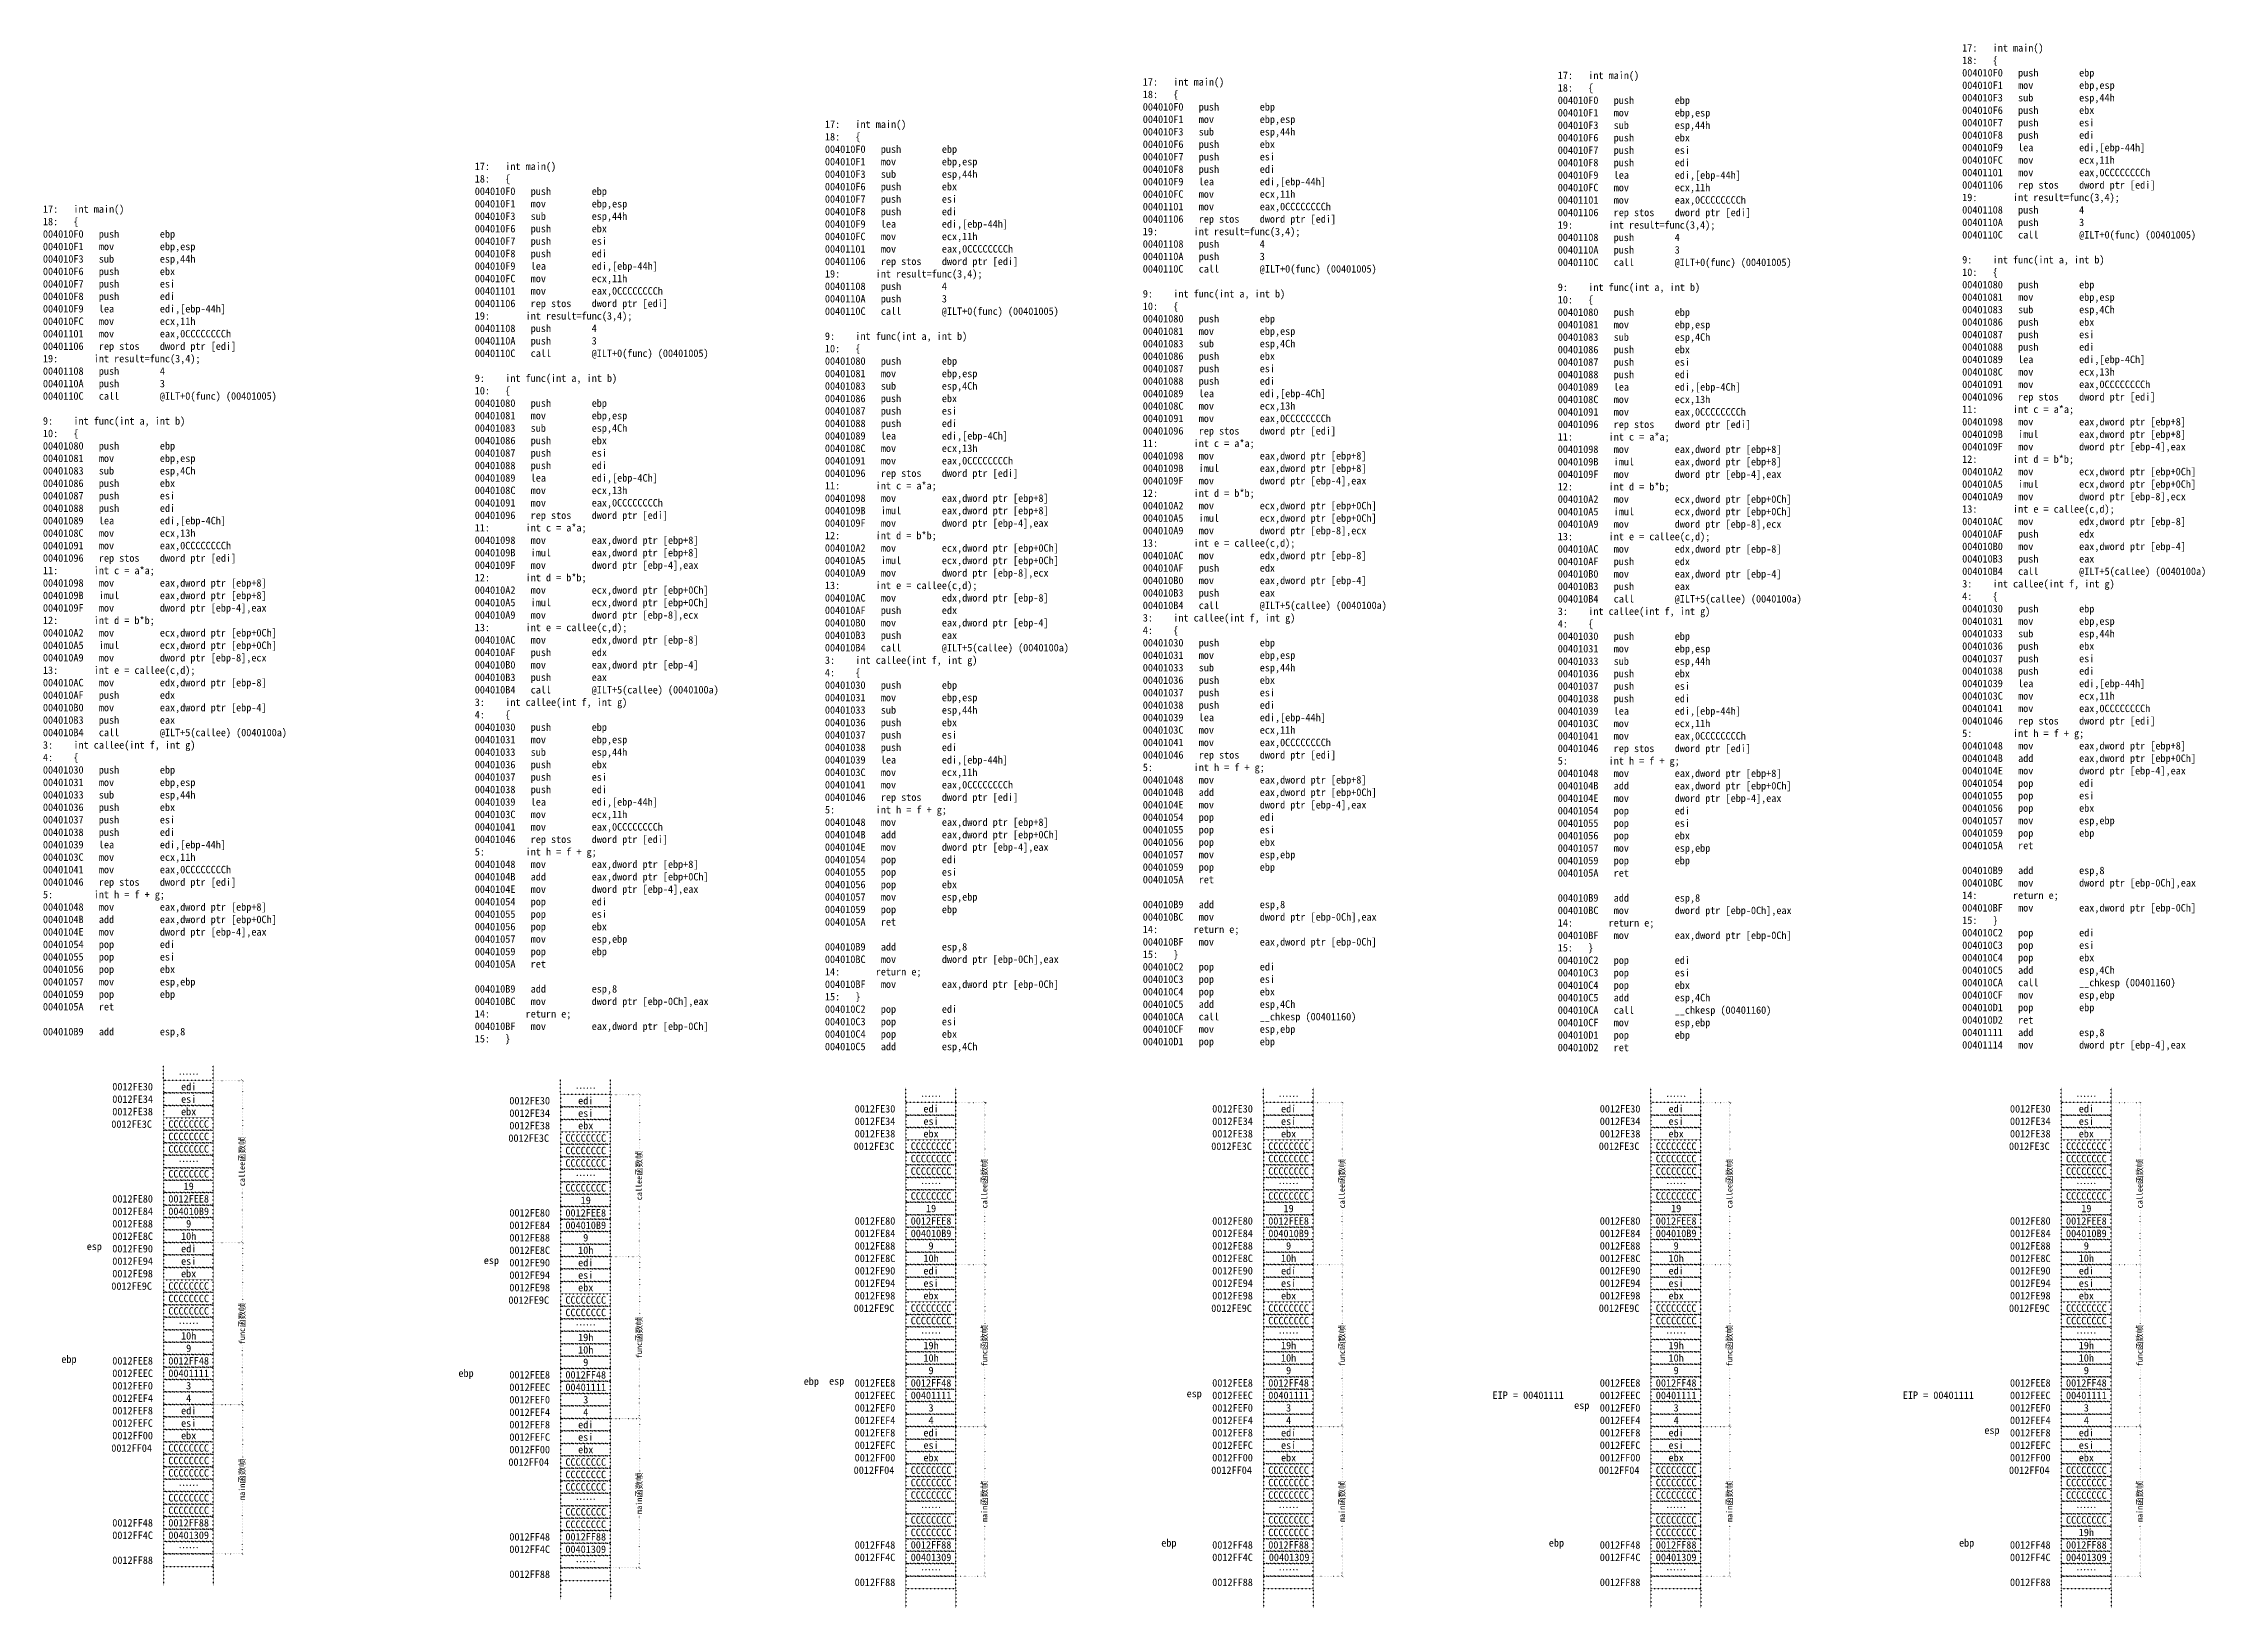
# Model space of a CAD drawing. Header units: millimetres. Extents: x 5369 to 27532, y 1174 to 4752.
# Drawn here: x 20859 to 25197, y 1346 to 4485 of the extents above; entities that cross this region are included whole.
import ezdxf

# ---------------------------------------------------------------- set-up
doc = ezdxf.new("R2010")
doc.units = ezdxf.units.MM
doc.linetypes.add('ACAD_ISO07W100', pattern=[3, 0, -3])
doc.linetypes.add('DOT', pattern=[0.25, 0, -0.25])
doc.styles.get("Standard").update_dxf_attribs({"font": ''})
doc.styles.add('w', font='', dxfattribs={"height": 15})
doc.styles.get('Standard').set_extended_font_data('SimSun')
doc.styles.get('w').set_extended_font_data('SimSun')
doc.dimstyles.new('w', dxfattribs={"dimscale": 3, "dimtxt": 4, "dimasz": 1.5, "dimexe": 1.25, "dimexo": 0.625, "dimtad": 0, "dimtxsty": 'Standard', "dimblk": 'ARCHTICK', "dimcen": 2.5, "dimclrd": 5, "dimclre": 5, "dimclrt": 5, "dimadec": 1, "dimazin": 0, "dimtfac": 1, "dimtmove": 0, "dimatfit": 3, "dimfxl": 1, "dimarcsym": 0})

msp = doc.modelspace()

# ---------------------------------------------------------------- texts
at = {"linetype": 'DOT', "style": 'w'}
for s, p in [('0012FE3C', (20995.334, 2308.934)), ('0012FE3C', (21792.342, 2280.834)), ('0012FE3C', (22485.429, 2264.543)), ('0012FE3C', (23203.114, 2264.543)), ('0012FE3C', (23980.997, 2264.543)), ('0012FE3C', (24804.354, 2264.543)), ('0012FE9C', (20995.334, 1983.934)), ('0012FE9C', (21792.342, 1955.834)), ('0012FE9C', (22485.429, 1939.543)), ('0012FE9C', (23203.114, 1939.543)), ('0012FE9C', (23980.997, 1939.543)), ('0012FE9C', (24804.354, 1939.543)), ('0012FF04', (20995.334, 1658.934)), ('0012FF04', (21792.342, 1630.834)), ('0012FF04', (22485.429, 1614.543)), ('0012FF04', (23203.114, 1614.543)), ('0012FF04', (23980.997, 1614.543)), ('0012FF04', (24804.354, 1614.543))]:
    msp.add_text(s, height=15, dxfattribs=at).set_placement(p)
at = {"linetype": 'DOT', "char_height": 15, "style": 'w'}
for s, insert, width, attachment_point in [('17:   int main()\\P18:   \\{\\P004010F0   push        ebp\\P004010F1   mov         ebp,esp\\P004010F3   sub         esp,44h\\P004010F6   push        ebx\\P004010F7   push        esi\\P004010F8   push        edi\\P004010F9   lea         edi,[ebp-44h]\\P004010FC   mov         ecx,11h\\P00401101   mov         eax,0CCCCCCCCh\\P00401106   rep stos    dword ptr [edi]\\P19:       int result=func(3,4);\\P00401108   push        4\\P0040110A   push        3\\P0040110C   call        @ILT+0(func) (00401005)\\P\\P9:    int func(int a, int b)\\P10:   \\{\\P00401080   push        ebp\\P00401081   mov         ebp,esp\\P00401083   sub         esp,4Ch\\P00401086   push        ebx\\P00401087   push        esi\\P00401088   push        edi\\P00401089   lea         edi,[ebp-4Ch]\\P0040108C   mov         ecx,13h\\P00401091   mov         eax,0CCCCCCCCh\\P00401096   rep stos    dword ptr [edi]\\P11:       int c = a*a;\\P00401098   mov         eax,dword ptr [ebp+8]\\P0040109B   imul        eax,dword ptr [ebp+8]\\P0040109F   mov         dword ptr [ebp-4],eax\\P12:       int d = b*b;\\P004010A2   mov         ecx,dword ptr [ebp+0Ch]\\P004010A5   imul        ecx,dword ptr [ebp+0Ch]\\P004010A9   mov         dword ptr [ebp-8],ecx\\P13:       int e = callee(c,d);\\P004010AC   mov         edx,dword ptr [ebp-8]\\P004010AF   push        edx\\P004010B0   mov         eax,dword ptr [ebp-4]\\P004010B3   push        eax\\P004010B4   call        @ILT+5(callee) (0040100a)\\P3:    int callee(int f, int g)\\P4:    \\{\\P00401030   push        ebp\\P00401031   mov         ebp,esp\\P00401033   sub         esp,44h\\P00401036   push        ebx\\P00401037   push        esi\\P00401038   push        edi\\P00401039   lea         edi,[ebp-44h]\\P0040103C   mov         ecx,11h\\P00401041   mov         eax,0CCCCCCCCh\\P00401046   rep stos    dword ptr [edi]\\P5:        int h = f + g;\\P00401048   mov         eax,dword ptr [ebp+8]\\P0040104B   add         eax,dword ptr [ebp+0Ch]\\P0040104E   mov         dword ptr [ebp-4],eax\\P00401054   pop         edi\\P00401055   pop         esi\\P00401056   pop         ebx\\P00401057   mov         esp,ebp\\P00401059   pop         ebp\\P0040105A   ret\\P\\P004010B9   add         esp,8\\P004010BC   mov         dword ptr [ebp-0Ch],eax\\P14:       return e;\\P004010BF   mov         eax,dword ptr [ebp-0Ch]\\P15:   \\}\\P004010C2   pop         edi\\P004010C3   pop         esi\\P004010C4   pop         ebx\\P004010C5   add         esp,4Ch\\P004010CA   call        __chkesp (00401160)\\P004010CF   mov         esp,ebp\\P004010D1   pop         ebp\\P004010D2   ret\\P00401111   add         esp,8\\P00401114   mov         dword ptr [ebp-4],eax', (24710.427, 4483.298), 811.46235, 1), ('17:   int main()\\P18:   \\{\\P004010F0   push        ebp\\P004010F1   mov         ebp,esp\\P004010F3   sub         esp,44h\\P004010F6   push        ebx\\P004010F7   push        esi\\P004010F8   push        edi\\P004010F9   lea         edi,[ebp-44h]\\P004010FC   mov         ecx,11h\\P00401101   mov         eax,0CCCCCCCCh\\P00401106   rep stos    dword ptr [edi]\\P19:       int result=func(3,4);\\P00401108   push        4\\P0040110A   push        3\\P0040110C   call        @ILT+0(func) (00401005)\\P\\P9:    int func(int a, int b)\\P10:   \\{\\P00401080   push        ebp\\P00401081   mov         ebp,esp\\P00401083   sub         esp,4Ch\\P00401086   push        ebx\\P00401087   push        esi\\P00401088   push        edi\\P00401089   lea         edi,[ebp-4Ch]\\P0040108C   mov         ecx,13h\\P00401091   mov         eax,0CCCCCCCCh\\P00401096   rep stos    dword ptr [edi]\\P11:       int c = a*a;\\P00401098   mov         eax,dword ptr [ebp+8]\\P0040109B   imul        eax,dword ptr [ebp+8]\\P0040109F   mov         dword ptr [ebp-4],eax\\P12:       int d = b*b;\\P004010A2   mov         ecx,dword ptr [ebp+0Ch]\\P004010A5   imul        ecx,dword ptr [ebp+0Ch]\\P004010A9   mov         dword ptr [ebp-8],ecx\\P13:       int e = callee(c,d);\\P004010AC   mov         edx,dword ptr [ebp-8]\\P004010AF   push        edx\\P004010B0   mov         eax,dword ptr [ebp-4]\\P004010B3   push        eax\\P004010B4   call        @ILT+5(callee) (0040100a)\\P3:    int callee(int f, int g)\\P4:    \\{\\P00401030   push        ebp\\P00401031   mov         ebp,esp\\P00401033   sub         esp,44h\\P00401036   push        ebx\\P00401037   push        esi\\P00401038   push        edi\\P00401039   lea         edi,[ebp-44h]\\P0040103C   mov         ecx,11h\\P00401041   mov         eax,0CCCCCCCCh\\P00401046   rep stos    dword ptr [edi]\\P5:        int h = f + g;\\P00401048   mov         eax,dword ptr [ebp+8]\\P0040104B   add         eax,dword ptr [ebp+0Ch]\\P0040104E   mov         dword ptr [ebp-4],eax\\P00401054   pop         edi\\P00401055   pop         esi\\P00401056   pop         ebx\\P00401057   mov         esp,ebp\\P00401059   pop         ebp\\P0040105A   ret\\P\\P004010B9   add         esp,8\\P004010BC   mov         dword ptr [ebp-0Ch],eax\\P14:       return e;\\P004010BF   mov         eax,dword ptr [ebp-0Ch]\\P15:   \\}\\P004010C2   pop         edi\\P004010C3   pop         esi\\P004010C4   pop         ebx\\P004010C5   add         esp,4Ch\\P004010CA   call        __chkesp (00401160)\\P004010CF   mov         esp,ebp\\P004010D1   pop         ebp\\P004010D2   ret', (23898.697, 4428.085), 803.44017, 1), ('17:   int main()\\P18:   \\{\\P004010F0   push        ebp\\P004010F1   mov         ebp,esp\\P004010F3   sub         esp,44h\\P004010F6   push        ebx\\P004010F7   push        esi\\P004010F8   push        edi\\P004010F9   lea         edi,[ebp-44h]\\P004010FC   mov         ecx,11h\\P00401101   mov         eax,0CCCCCCCCh\\P00401106   rep stos    dword ptr [edi]\\P19:       int result=func(3,4);\\P00401108   push        4\\P0040110A   push        3\\P0040110C   call        @ILT+0(func) (00401005)\\P\\P9:    int func(int a, int b)\\P10:   \\{\\P00401080   push        ebp\\P00401081   mov         ebp,esp\\P00401083   sub         esp,4Ch\\P00401086   push        ebx\\P00401087   push        esi\\P00401088   push        edi\\P00401089   lea         edi,[ebp-4Ch]\\P0040108C   mov         ecx,13h\\P00401091   mov         eax,0CCCCCCCCh\\P00401096   rep stos    dword ptr [edi]\\P11:       int c = a*a;\\P00401098   mov         eax,dword ptr [ebp+8]\\P0040109B   imul        eax,dword ptr [ebp+8]\\P0040109F   mov         dword ptr [ebp-4],eax\\P12:       int d = b*b;\\P004010A2   mov         ecx,dword ptr [ebp+0Ch]\\P004010A5   imul        ecx,dword ptr [ebp+0Ch]\\P004010A9   mov         dword ptr [ebp-8],ecx\\P13:       int e = callee(c,d);\\P004010AC   mov         edx,dword ptr [ebp-8]\\P004010AF   push        edx\\P004010B0   mov         eax,dword ptr [ebp-4]\\P004010B3   push        eax\\P004010B4   call        @ILT+5(callee) (0040100a)\\P3:    int callee(int f, int g)\\P4:    \\{\\P00401030   push        ebp\\P00401031   mov         ebp,esp\\P00401033   sub         esp,44h\\P00401036   push        ebx\\P00401037   push        esi\\P00401038   push        edi\\P00401039   lea         edi,[ebp-44h]\\P0040103C   mov         ecx,11h\\P00401041   mov         eax,0CCCCCCCCh\\P00401046   rep stos    dword ptr [edi]\\P5:        int h = f + g;\\P00401048   mov         eax,dword ptr [ebp+8]\\P0040104B   add         eax,dword ptr [ebp+0Ch]\\P0040104E   mov         dword ptr [ebp-4],eax\\P00401054   pop         edi\\P00401055   pop         esi\\P00401056   pop         ebx\\P00401057   mov         esp,ebp\\P00401059   pop         ebp\\P0040105A   ret\\P\\P004010B9   add         esp,8\\P004010BC   mov         dword ptr [ebp-0Ch],eax\\P14:       return e;\\P004010BF   mov         eax,dword ptr [ebp-0Ch]\\P15:   \\}\\P004010C2   pop         edi\\P004010C3   pop         esi\\P004010C4   pop         ebx\\P004010C5   add         esp,4Ch\\P004010CA   call        __chkesp (00401160)\\P004010CF   mov         esp,ebp\\P004010D1   pop         ebp', (23065.792, 4414.959), 809.57827, 1), ('17:   int main()\\P18:   \\{\\P004010F0   push        ebp\\P004010F1   mov         ebp,esp\\P004010F3   sub         esp,44h\\P004010F6   push        ebx\\P004010F7   push        esi\\P004010F8   push        edi\\P004010F9   lea         edi,[ebp-44h]\\P004010FC   mov         ecx,11h\\P00401101   mov         eax,0CCCCCCCCh\\P00401106   rep stos    dword ptr [edi]\\P19:       int result=func(3,4);\\P00401108   push        4\\P0040110A   push        3\\P0040110C   call        @ILT+0(func) (00401005)\\P\\P9:    int func(int a, int b)\\P10:   \\{\\P00401080   push        ebp\\P00401081   mov         ebp,esp\\P00401083   sub         esp,4Ch\\P00401086   push        ebx\\P00401087   push        esi\\P00401088   push        edi\\P00401089   lea         edi,[ebp-4Ch]\\P0040108C   mov         ecx,13h\\P00401091   mov         eax,0CCCCCCCCh\\P00401096   rep stos    dword ptr [edi]\\P11:       int c = a*a;\\P00401098   mov         eax,dword ptr [ebp+8]\\P0040109B   imul        eax,dword ptr [ebp+8]\\P0040109F   mov         dword ptr [ebp-4],eax\\P12:       int d = b*b;\\P004010A2   mov         ecx,dword ptr [ebp+0Ch]\\P004010A5   imul        ecx,dword ptr [ebp+0Ch]\\P004010A9   mov         dword ptr [ebp-8],ecx\\P13:       int e = callee(c,d);\\P004010AC   mov         edx,dword ptr [ebp-8]\\P004010AF   push        edx\\P004010B0   mov         eax,dword ptr [ebp-4]\\P004010B3   push        eax\\P004010B4   call        @ILT+5(callee) (0040100a)\\P3:    int callee(int f, int g)\\P4:    \\{\\P00401030   push        ebp\\P00401031   mov         ebp,esp\\P00401033   sub         esp,44h\\P00401036   push        ebx\\P00401037   push        esi\\P00401038   push        edi\\P00401039   lea         edi,[ebp-44h]\\P0040103C   mov         ecx,11h\\P00401041   mov         eax,0CCCCCCCCh\\P00401046   rep stos    dword ptr [edi]\\P5:        int h = f + g;\\P00401048   mov         eax,dword ptr [ebp+8]\\P0040104B   add         eax,dword ptr [ebp+0Ch]\\P0040104E   mov         dword ptr [ebp-4],eax\\P00401054   pop         edi\\P00401055   pop         esi\\P00401056   pop         ebx\\P00401057   mov         esp,ebp\\P00401059   pop         ebp\\P0040105A   ret\\P\\P004010B9   add         esp,8\\P004010BC   mov         dword ptr [ebp-0Ch],eax\\P14:       return e;\\P004010BF   mov         eax,dword ptr [ebp-0Ch]\\P15:   \\}\\P004010C2   pop         edi\\P004010C3   pop         esi\\P004010C4   pop         ebx\\P004010C5   add         esp,4Ch', (22427.701, 4330.014), 809.05047, 1), ('17:   int main()\\P18:   \\{\\P004010F0   push        ebp\\P004010F1   mov         ebp,esp\\P004010F3   sub         esp,44h\\P004010F6   push        ebx\\P004010F7   push        esi\\P004010F8   push        edi\\P004010F9   lea         edi,[ebp-44h]\\P004010FC   mov         ecx,11h\\P00401101   mov         eax,0CCCCCCCCh\\P00401106   rep stos    dword ptr [edi]\\P19:       int result=func(3,4);\\P00401108   push        4\\P0040110A   push        3\\P0040110C   call        @ILT+0(func) (00401005)\\P\\P9:    int func(int a, int b)\\P10:   \\{\\P00401080   push        ebp\\P00401081   mov         ebp,esp\\P00401083   sub         esp,4Ch\\P00401086   push        ebx\\P00401087   push        esi\\P00401088   push        edi\\P00401089   lea         edi,[ebp-4Ch]\\P0040108C   mov         ecx,13h\\P00401091   mov         eax,0CCCCCCCCh\\P00401096   rep stos    dword ptr [edi]\\P11:       int c = a*a;\\P00401098   mov         eax,dword ptr [ebp+8]\\P0040109B   imul        eax,dword ptr [ebp+8]\\P0040109F   mov         dword ptr [ebp-4],eax\\P12:       int d = b*b;\\P004010A2   mov         ecx,dword ptr [ebp+0Ch]\\P004010A5   imul        ecx,dword ptr [ebp+0Ch]\\P004010A9   mov         dword ptr [ebp-8],ecx\\P13:       int e = callee(c,d);\\P004010AC   mov         edx,dword ptr [ebp-8]\\P004010AF   push        edx\\P004010B0   mov         eax,dword ptr [ebp-4]\\P004010B3   push        eax\\P004010B4   call        @ILT+5(callee) (0040100a)\\P3:    int callee(int f, int g)\\P4:    \\{\\P00401030   push        ebp\\P00401031   mov         ebp,esp\\P00401033   sub         esp,44h\\P00401036   push        ebx\\P00401037   push        esi\\P00401038   push        edi\\P00401039   lea         edi,[ebp-44h]\\P0040103C   mov         ecx,11h\\P00401041   mov         eax,0CCCCCCCCh\\P00401046   rep stos    dword ptr [edi]\\P5:        int h = f + g;\\P00401048   mov         eax,dword ptr [ebp+8]\\P0040104B   add         eax,dword ptr [ebp+0Ch]\\P0040104E   mov         dword ptr [ebp-4],eax\\P00401054   pop         edi\\P00401055   pop         esi\\P00401056   pop         ebx\\P00401057   mov         esp,ebp\\P00401059   pop         ebp\\P0040105A   ret\\P\\P004010B9   add         esp,8\\P004010BC   mov         dword ptr [ebp-0Ch],eax\\P14:       return e;\\P004010BF   mov         eax,dword ptr [ebp-0Ch]\\P15:   \\}', (21724.896, 4245.596), 809.05047, 1), ('17:   int main()\\P18:   \\{\\P004010F0   push        ebp\\P004010F1   mov         ebp,esp\\P004010F3   sub         esp,44h\\P004010F6   push        ebx\\P004010F7   push        esi\\P004010F8   push        edi\\P004010F9   lea         edi,[ebp-44h]\\P004010FC   mov         ecx,11h\\P00401101   mov         eax,0CCCCCCCCh\\P00401106   rep stos    dword ptr [edi]\\P19:       int result=func(3,4);\\P00401108   push        4\\P0040110A   push        3\\P0040110C   call        @ILT+0(func) (00401005)\\P\\P9:    int func(int a, int b)\\P10:   \\{\\P00401080   push        ebp\\P00401081   mov         ebp,esp\\P00401083   sub         esp,4Ch\\P00401086   push        ebx\\P00401087   push        esi\\P00401088   push        edi\\P00401089   lea         edi,[ebp-4Ch]\\P0040108C   mov         ecx,13h\\P00401091   mov         eax,0CCCCCCCCh\\P00401096   rep stos    dword ptr [edi]\\P11:       int c = a*a;\\P00401098   mov         eax,dword ptr [ebp+8]\\P0040109B   imul        eax,dword ptr [ebp+8]\\P0040109F   mov         dword ptr [ebp-4],eax\\P12:       int d = b*b;\\P004010A2   mov         ecx,dword ptr [ebp+0Ch]\\P004010A5   imul        ecx,dword ptr [ebp+0Ch]\\P004010A9   mov         dword ptr [ebp-8],ecx\\P13:       int e = callee(c,d);\\P004010AC   mov         edx,dword ptr [ebp-8]\\P004010AF   push        edx\\P004010B0   mov         eax,dword ptr [ebp-4]\\P004010B3   push        eax\\P004010B4   call        @ILT+5(callee) (0040100a)\\P3:    int callee(int f, int g)\\P4:    \\{\\P00401030   push        ebp\\P00401031   mov         ebp,esp\\P00401033   sub         esp,44h\\P00401036   push        ebx\\P00401037   push        esi\\P00401038   push        edi\\P00401039   lea         edi,[ebp-44h]\\P0040103C   mov         ecx,11h\\P00401041   mov         eax,0CCCCCCCCh\\P00401046   rep stos    dword ptr [edi]\\P5:        int h = f + g;\\P00401048   mov         eax,dword ptr [ebp+8]\\P0040104B   add         eax,dword ptr [ebp+0Ch]\\P0040104E   mov         dword ptr [ebp-4],eax\\P00401054   pop         edi\\P00401055   pop         esi\\P00401056   pop         ebx\\P00401057   mov         esp,ebp\\P00401059   pop         ebp\\P0040105A   ret\\P\\P004010B9   add         esp,8', (20858.105, 4159.856), 530.27265, 1), ('0012FE30', (21038.126, 2391.434), 101.04447, 5), ('{\\C5;……}', (21150.64, 2416.434), 101.04447, 5), ('{\\C5;edi}', (21150.64, 2391.434), 101.04447, 5), ('{\\C5;……}', (21947.647, 2388.334), 101.04447, 5), ('0012FE34', (21038.126, 2366.434), 101.04447, 5), ('0012FE38', (21038.126, 2341.434), 101.04447, 5), ('{\\C5;esi}', (21150.64, 2366.434), 101.04447, 5), ('{\\C5;ebx}', (21150.64, 2341.434), 101.04447, 5), ('0012FE30', (21835.133, 2363.334), 101.04447, 5), ('0012FE34', (21835.133, 2338.334), 101.04447, 5), ('{\\C5;edi}', (21947.647, 2363.334), 101.04447, 5), ('{\\C5;esi}', (21947.647, 2338.334), 101.04447, 5), ('0012FE30', (22528.221, 2347.043), 101.04447, 5), ('{\\C5;……}', (22640.735, 2372.043), 101.04447, 5), ('{\\C5;edi}', (22640.735, 2347.043), 101.04447, 5), ('0012FE30', (23245.905, 2347.043), 101.04447, 5), ('{\\C5;……}', (23358.42, 2372.043), 101.04447, 5), ('{\\C5;edi}', (23358.42, 2347.043), 101.04447, 5), ('0012FE30', (24023.789, 2347.043), 101.04447, 5), ('{\\C5;……}', (24136.303, 2372.043), 101.04447, 5), ('{\\C5;edi}', (24136.303, 2347.043), 101.04447, 5), ('0012FE30', (24847.146, 2347.043), 101.04447, 5), ('{\\C5;……}', (24959.66, 2372.043), 101.04447, 5), ('{\\C5;edi}', (24959.66, 2347.043), 101.04447, 5), ('{\\C5;CCCCCCCC}', (21150.64, 2316.434), 101.04447, 5), ('0012FE38', (21835.133, 2313.334), 101.04447, 5), ('{\\C5;ebx}', (21947.647, 2313.334), 101.04447, 5), ('0012FE34', (22528.221, 2322.043), 101.04447, 5), ('0012FE38', (22528.221, 2297.043), 101.04447, 5), ('{\\C5;esi}', (22640.735, 2322.043), 101.04447, 5), ('{\\C5;ebx}', (22640.735, 2297.043), 101.04447, 5), ('0012FE34', (23245.905, 2322.043), 101.04447, 5), ('0012FE38', (23245.905, 2297.043), 101.04447, 5), ('{\\C5;esi}', (23358.42, 2322.043), 101.04447, 5), ('{\\C5;ebx}', (23358.42, 2297.043), 101.04447, 5), ('0012FE34', (24023.789, 2322.043), 101.04447, 5), ('0012FE38', (24023.789, 2297.043), 101.04447, 5), ('{\\C5;esi}', (24136.303, 2322.043), 101.04447, 5), ('{\\C5;ebx}', (24136.303, 2297.043), 101.04447, 5), ('0012FE34', (24847.146, 2322.043), 101.04447, 5), ('0012FE38', (24847.146, 2297.043), 101.04447, 5), ('{\\C5;esi}', (24959.66, 2322.043), 101.04447, 5), ('{\\C5;ebx}', (24959.66, 2297.043), 101.04447, 5), ('{\\C5;CCCCCCCC}', (21150.64, 2291.434), 101.04447, 5), ('{\\C5;CCCCCCCC}', (21150.64, 2266.434), 101.04447, 5), ('{\\C5;CCCCCCCC}', (21947.647, 2288.334), 101.04447, 5), ('{\\C5;CCCCCCCC}', (21947.647, 2263.334), 101.04447, 5), ('{\\C5;CCCCCCCC}', (22640.735, 2272.043), 101.04447, 5), ('{\\C5;CCCCCCCC}', (23358.42, 2272.043), 101.04447, 5), ('{\\C5;CCCCCCCC}', (24136.303, 2272.043), 101.04447, 5), ('{\\C5;CCCCCCCC}', (24959.66, 2272.043), 101.04447, 5), ('{\\C5;CCCCCCCC}', (21150.64, 2216.434), 101.04447, 5), ('{\\C5;……}', (21150.64, 2241.434), 101.04447, 5), ('{\\C5;CCCCCCCC}', (21947.647, 2238.334), 101.04447, 5), ('{\\C5;……}', (21947.647, 2213.334), 101.04447, 5), ('{\\C5;CCCCCCCC}', (22640.735, 2247.043), 101.04447, 5), ('{\\C5;CCCCCCCC}', (22640.735, 2222.043), 101.04447, 5), ('{\\C5;CCCCCCCC}', (23358.42, 2247.043), 101.04447, 5), ('{\\C5;CCCCCCCC}', (23358.42, 2222.043), 101.04447, 5), ('{\\C5;CCCCCCCC}', (24136.303, 2247.043), 101.04447, 5), ('{\\C5;CCCCCCCC}', (24136.303, 2222.043), 101.04447, 5), ('{\\C5;CCCCCCCC}', (24959.66, 2247.043), 101.04447, 5), ('{\\C5;CCCCCCCC}', (24959.66, 2222.043), 101.04447, 5), ('0012FE80', (21038.126, 2166.434), 101.04447, 5), ('{\\C5;0012FEE8}', (21150.64, 2166.434), 101.04447, 5), ('{\\C5;19}', (21150.64, 2191.434), 101.04447, 5), ('{\\C5;CCCCCCCC}', (21947.647, 2188.334), 101.04447, 5), ('{\\C5;19}', (21947.647, 2163.334), 101.04447, 5), ('{\\C5;CCCCCCCC}', (22640.735, 2172.043), 101.04447, 5), ('{\\C5;……}', (22640.735, 2197.043), 101.04447, 5), ('{\\C5;CCCCCCCC}', (23358.42, 2172.043), 101.04447, 5), ('{\\C5;……}', (23358.42, 2197.043), 101.04447, 5), ('{\\C5;CCCCCCCC}', (24136.303, 2172.043), 101.04447, 5), ('{\\C5;……}', (24136.303, 2197.043), 101.04447, 5), ('{\\C5;CCCCCCCC}', (24959.66, 2172.043), 101.04447, 5), ('{\\C5;……}', (24959.66, 2197.043), 101.04447, 5), ('0012FE84', (21038.126, 2141.434), 101.04447, 5), ('{\\C5;004010B9}', (21150.64, 2141.434), 101.04447, 5), ('0012FE80', (21835.133, 2138.334), 101.04447, 5), ('{\\C5;0012FEE8}', (21947.647, 2138.334), 101.04447, 5), ('0012FE80', (22528.221, 2122.043), 101.04447, 5), ('{\\C5;0012FEE8}', (22640.735, 2122.043), 101.04447, 5), ('{\\C5;19}', (22640.735, 2147.043), 101.04447, 5), ('0012FE80', (23245.905, 2122.043), 101.04447, 5), ('{\\C5;0012FEE8}', (23358.42, 2122.043), 101.04447, 5), ('{\\C5;19}', (23358.42, 2147.043), 101.04447, 5), ('0012FE80', (24023.789, 2122.043), 101.04447, 5), ('{\\C5;0012FEE8}', (24136.303, 2122.043), 101.04447, 5), ('{\\C5;19}', (24136.303, 2147.043), 101.04447, 5), ('0012FE80', (24847.146, 2122.043), 101.04447, 5), ('{\\C5;0012FEE8}', (24959.66, 2122.043), 101.04447, 5), ('{\\C5;19}', (24959.66, 2147.043), 101.04447, 5), ('0012FE88', (21038.126, 2116.434), 101.04447, 5), ('0012FE8C', (21038.126, 2091.434), 101.04447, 5), ('{\\C5;10h}', (21150.64, 2091.434), 101.04447, 5), ('{\\C5;9}', (21150.64, 2116.434), 101.04447, 5), ('0012FE84', (21835.133, 2113.334), 101.04447, 5), ('0012FE88', (21835.133, 2088.334), 101.04447, 5), ('{\\C5;004010B9}', (21947.647, 2113.334), 101.04447, 5), ('{\\C5;9}', (21947.647, 2088.334), 101.04447, 5), ('0012FE84', (22528.221, 2097.043), 101.04447, 5), ('{\\C5;004010B9}', (22640.735, 2097.043), 101.04447, 5), ('0012FE84', (23245.905, 2097.043), 101.04447, 5), ('{\\C5;004010B9}', (23358.42, 2097.043), 101.04447, 5), ('0012FE84', (24023.789, 2097.043), 101.04447, 5), ('{\\C5;004010B9}', (24136.303, 2097.043), 101.04447, 5), ('0012FE84', (24847.146, 2097.043), 101.04447, 5), ('{\\C5;004010B9}', (24959.66, 2097.043), 101.04447, 5), ('{\\C1;esp}', (20961.198, 2069.052), 101.04447, 5), ('0012FE90', (21038.126, 2066.434), 101.04447, 5), ('0012FE94', (21038.126, 2041.434), 101.04447, 5), ('{\\C5;edi}', (21150.64, 2066.434), 101.04447, 5), ('{\\C5;esi}', (21150.64, 2041.434), 101.04447, 5), ('{\\C1;esp}', (21758.205, 2040.952), 101.04447, 5), ('0012FE8C', (21835.133, 2063.334), 101.04447, 5), ('0012FE90', (21835.133, 2038.334), 101.04447, 5), ('{\\C5;edi}', (21947.647, 2038.334), 101.04447, 5), ('{\\C5;10h}', (21947.647, 2063.334), 101.04447, 5), ('0012FE88', (22528.221, 2072.043), 101.04447, 5), ('0012FE8C', (22528.221, 2047.043), 101.04447, 5), ('{\\C5;10h}', (22640.735, 2047.043), 101.04447, 5), ('{\\C5;9}', (22640.735, 2072.043), 101.04447, 5), ('0012FE88', (23245.905, 2072.043), 101.04447, 5), ('0012FE8C', (23245.905, 2047.043), 101.04447, 5), ('{\\C5;10h}', (23358.42, 2047.043), 101.04447, 5), ('{\\C5;9}', (23358.42, 2072.043), 101.04447, 5), ('0012FE88', (24023.789, 2072.043), 101.04447, 5), ('0012FE8C', (24023.789, 2047.043), 101.04447, 5), ('{\\C5;10h}', (24136.303, 2047.043), 101.04447, 5), ('{\\C5;9}', (24136.303, 2072.043), 101.04447, 5), ('0012FE88', (24847.146, 2072.043), 101.04447, 5), ('0012FE8C', (24847.146, 2047.043), 101.04447, 5), ('{\\C5;10h}', (24959.66, 2047.043), 101.04447, 5), ('{\\C5;9}', (24959.66, 2072.043), 101.04447, 5), ('0012FE98', (21038.126, 2016.434), 101.04447, 5), ('{\\C5;CCCCCCCC}', (21150.64, 1991.434), 101.04447, 5), ('{\\C5;ebx}', (21150.64, 2016.434), 101.04447, 5), ('0012FE94', (21835.133, 2013.334), 101.04447, 5), ('0012FE98', (21835.133, 1988.334), 101.04447, 5), ('{\\C5;esi}', (21947.647, 2013.334), 101.04447, 5), ('{\\C5;ebx}', (21947.647, 1988.334), 101.04447, 5), ('0012FE90', (22528.221, 2022.043), 101.04447, 5), ('0012FE94', (22528.221, 1997.043), 101.04447, 5), ('{\\C5;edi}', (22640.735, 2022.043), 101.04447, 5), ('{\\C5;esi}', (22640.735, 1997.043), 101.04447, 5), ('0012FE90', (23245.905, 2022.043), 101.04447, 5), ('0012FE94', (23245.905, 1997.043), 101.04447, 5), ('{\\C5;edi}', (23358.42, 2022.043), 101.04447, 5), ('{\\C5;esi}', (23358.42, 1997.043), 101.04447, 5), ('0012FE90', (24023.789, 2022.043), 101.04447, 5), ('0012FE94', (24023.789, 1997.043), 101.04447, 5), ('{\\C5;edi}', (24136.303, 2022.043), 101.04447, 5), ('{\\C5;esi}', (24136.303, 1997.043), 101.04447, 5), ('0012FE90', (24847.146, 2022.043), 101.04447, 5), ('0012FE94', (24847.146, 1997.043), 101.04447, 5), ('{\\C5;edi}', (24959.66, 2022.043), 101.04447, 5), ('{\\C5;esi}', (24959.66, 1997.043), 101.04447, 5), ('{\\C5;CCCCCCCC}', (21150.64, 1966.434), 101.04447, 5), ('{\\C5;CCCCCCCC}', (21947.647, 1963.334), 101.04447, 5), ('0012FE98', (22528.221, 1972.043), 101.04447, 5), ('{\\C5;CCCCCCCC}', (22640.735, 1947.043), 101.04447, 5), ('{\\C5;ebx}', (22640.735, 1972.043), 101.04447, 5), ('0012FE98', (23245.905, 1972.043), 101.04447, 5), ('{\\C5;CCCCCCCC}', (23358.42, 1947.043), 101.04447, 5), ('{\\C5;ebx}', (23358.42, 1972.043), 101.04447, 5), ('0012FE98', (24023.789, 1972.043), 101.04447, 5), ('{\\C5;CCCCCCCC}', (24136.303, 1947.043), 101.04447, 5), ('{\\C5;ebx}', (24136.303, 1972.043), 101.04447, 5), ('0012FE98', (24847.146, 1972.043), 101.04447, 5), ('{\\C5;CCCCCCCC}', (24959.66, 1947.043), 101.04447, 5), ('{\\C5;ebx}', (24959.66, 1972.043), 101.04447, 5), ('{\\C5;CCCCCCCC}', (21150.64, 1941.434), 101.04447, 5), ('{\\C5;……}', (21150.64, 1916.434), 101.04447, 5), ('{\\C5;CCCCCCCC}', (21947.647, 1938.334), 101.04447, 5), ('{\\C5;……}', (21947.647, 1913.334), 101.04447, 5), ('{\\C5;CCCCCCCC}', (22640.735, 1922.043), 101.04447, 5), ('{\\C5;CCCCCCCC}', (23358.42, 1922.043), 101.04447, 5), ('{\\C5;CCCCCCCC}', (24136.303, 1922.043), 101.04447, 5), ('{\\C5;CCCCCCCC}', (24959.66, 1922.043), 101.04447, 5), ('{\\C5;10h}', (21150.64, 1891.434), 101.04447, 5), ('{\\C5;9}', (21150.64, 1866.434), 101.04447, 5), ('{\\C5;19h}', (21947.647, 1888.334), 101.04447, 5), ('{\\C5;10h}', (21947.647, 1863.334), 101.04447, 5), ('{\\C5;……}', (22640.735, 1897.043), 101.04447, 5), ('{\\C5;19h}', (22640.735, 1872.043), 101.04447, 5), ('{\\C5;……}', (23358.42, 1897.043), 101.04447, 5), ('{\\C5;19h}', (23358.42, 1872.043), 101.04447, 5), ('{\\C5;……}', (24136.303, 1897.043), 101.04447, 5), ('{\\C5;19h}', (24136.303, 1872.043), 101.04447, 5), ('{\\C5;……}', (24959.66, 1897.043), 101.04447, 5), ('{\\C5;19h}', (24959.66, 1872.043), 101.04447, 5), ('{\\C1;ebp}', (20910.356, 1842.687), 101.04447, 5), ('0012FEE8', (21038.126, 1841.434), 101.04447, 5), ('0012FEEC', (21038.126, 1816.434), 101.04447, 5), ('{\\C5;0012FF48}', (21150.64, 1841.434), 101.04447, 5), ('{\\C5;00401111}', (21150.64, 1816.434), 101.04447, 5), ('{\\C1;ebp}', (21707.364, 1814.587), 101.04447, 5), ('{\\C5;9}', (21947.647, 1838.334), 101.04447, 5), ('{\\C5;10h}', (22640.735, 1847.043), 101.04447, 5), ('{\\C5;9}', (22640.735, 1822.043), 101.04447, 5), ('{\\C5;10h}', (23358.42, 1847.043), 101.04447, 5), ('{\\C5;9}', (23358.42, 1822.043), 101.04447, 5), ('{\\C5;10h}', (24136.303, 1847.043), 101.04447, 5), ('{\\C5;9}', (24136.303, 1822.043), 101.04447, 5), ('{\\C5;10h}', (24959.66, 1847.043), 101.04447, 5), ('{\\C5;9}', (24959.66, 1822.043), 101.04447, 5), ('0012FEF0', (21038.126, 1791.434), 101.04447, 5), ('{\\C5;3}', (21150.64, 1791.434), 101.04447, 5), ('0012FEE8', (21835.133, 1813.334), 101.04447, 5), ('0012FEEC', (21835.133, 1788.334), 101.04447, 5), ('{\\C5;0012FF48}', (21947.647, 1813.334), 101.04447, 5), ('{\\C5;00401111}', (21947.647, 1788.334), 101.04447, 5), ('{\\C1;ebp}', (22400.451, 1798.296), 101.04447, 5), ('{\\C1;esp}', (22451.293, 1798.92), 101.04447, 5), ('0012FEE8', (22528.221, 1797.043), 101.04447, 5), ('0012FEEC', (22528.221, 1772.043), 101.04447, 5), ('{\\C5;0012FF48}', (22640.735, 1797.043), 101.04447, 5), ('{\\C5;00401111}', (22640.735, 1772.043), 101.04447, 5), ('{\\C1;esp}', (23168.977, 1773.737), 101.04447, 5), ('0012FEE8', (23245.905, 1797.043), 101.04447, 5), ('0012FEEC', (23245.905, 1772.043), 101.04447, 5), ('{\\C5;0012FF48}', (23358.42, 1797.043), 101.04447, 5), ('{\\C5;00401111}', (23358.42, 1772.043), 101.04447, 5), ('EIP = {\\C5;00401111}', (23767.87, 1780.075), 191.82329, 1), ('0012FEE8', (24023.789, 1797.043), 101.04447, 5), ('0012FEEC', (24023.789, 1772.043), 101.04447, 5), ('{\\C5;0012FF48}', (24136.303, 1797.043), 101.04447, 5), ('{\\C5;00401111}', (24136.303, 1772.043), 101.04447, 5), ('EIP = {\\C5;00401111}', (24591.227, 1780.075), 191.82329, 1), ('0012FEE8', (24847.146, 1797.043), 101.04447, 5), ('0012FEEC', (24847.146, 1772.043), 101.04447, 5), ('{\\C5;0012FF48}', (24959.66, 1797.043), 101.04447, 5), ('{\\C5;00401111}', (24959.66, 1772.043), 101.04447, 5), ('0012FEF4', (21038.126, 1766.434), 101.04447, 5), ('0012FEF8', (21038.126, 1741.434), 101.04447, 5), ('{\\C5;edi}', (21150.64, 1741.434), 101.04447, 5), ('{\\C5;4}', (21150.64, 1766.434), 101.04447, 5), ('0012FEF0', (21835.133, 1763.334), 101.04447, 5), ('0012FEF4', (21835.133, 1738.334), 101.04447, 5), ('{\\C5;4}', (21947.647, 1738.334), 101.04447, 5), ('{\\C5;3}', (21947.647, 1763.334), 101.04447, 5), ('0012FEF0', (22528.221, 1747.043), 101.04447, 5), ('{\\C5;3}', (22640.735, 1747.043), 101.04447, 5), ('0012FEF0', (23245.905, 1747.043), 101.04447, 5), ('{\\C5;3}', (23358.42, 1747.043), 101.04447, 5), ('{\\C1;esp}', (23946.861, 1750.012), 101.04447, 5), ('0012FEF0', (24023.789, 1747.043), 101.04447, 5), ('{\\C5;3}', (24136.303, 1747.043), 101.04447, 5), ('0012FEF0', (24847.146, 1747.043), 101.04447, 5), ('{\\C5;3}', (24959.66, 1747.043), 101.04447, 5), ('0012FEFC', (21038.126, 1716.434), 101.04447, 5), ('0012FF00', (21038.126, 1691.434), 101.04447, 5), ('{\\C5;esi}', (21150.64, 1716.434), 101.04447, 5), ('{\\C5;ebx}', (21150.64, 1691.434), 101.04447, 5), ('0012FEF8', (21835.133, 1713.334), 101.04447, 5), ('0012FEFC', (21835.133, 1688.334), 101.04447, 5), ('{\\C5;edi}', (21947.647, 1713.334), 101.04447, 5), ('{\\C5;esi}', (21947.647, 1688.334), 101.04447, 5), ('0012FEF4', (22528.221, 1722.043), 101.04447, 5), ('0012FEF8', (22528.221, 1697.043), 101.04447, 5), ('{\\C5;edi}', (22640.735, 1697.043), 101.04447, 5), ('{\\C5;4}', (22640.735, 1722.043), 101.04447, 5), ('0012FEF4', (23245.905, 1722.043), 101.04447, 5), ('0012FEF8', (23245.905, 1697.043), 101.04447, 5), ('{\\C5;edi}', (23358.42, 1697.043), 101.04447, 5), ('{\\C5;4}', (23358.42, 1722.043), 101.04447, 5), ('0012FEF4', (24023.789, 1722.043), 101.04447, 5), ('0012FEF8', (24023.789, 1697.043), 101.04447, 5), ('{\\C5;edi}', (24136.303, 1697.043), 101.04447, 5), ('{\\C5;4}', (24136.303, 1722.043), 101.04447, 5), ('{\\C1;esp}', (24770.217, 1700.109), 101.04447, 5), ('0012FEF4', (24847.146, 1722.043), 101.04447, 5), ('0012FEF8', (24847.146, 1697.043), 101.04447, 5), ('{\\C5;edi}', (24959.66, 1697.043), 101.04447, 5), ('{\\C5;4}', (24959.66, 1722.043), 101.04447, 5), ('{\\C5;CCCCCCCC}', (21150.64, 1666.434), 101.04447, 5), ('{\\C5;CCCCCCCC}', (21150.64, 1641.434), 101.04447, 5), ('0012FF00', (21835.133, 1663.334), 101.04447, 5), ('{\\C5;ebx}', (21947.647, 1663.334), 101.04447, 5), ('0012FEFC', (22528.221, 1672.043), 101.04447, 5), ('0012FF00', (22528.221, 1647.043), 101.04447, 5), ('{\\C5;esi}', (22640.735, 1672.043), 101.04447, 5), ('{\\C5;ebx}', (22640.735, 1647.043), 101.04447, 5), ('0012FEFC', (23245.905, 1672.043), 101.04447, 5), ('0012FF00', (23245.905, 1647.043), 101.04447, 5), ('{\\C5;esi}', (23358.42, 1672.043), 101.04447, 5), ('{\\C5;ebx}', (23358.42, 1647.043), 101.04447, 5), ('0012FEFC', (24023.789, 1672.043), 101.04447, 5), ('0012FF00', (24023.789, 1647.043), 101.04447, 5), ('{\\C5;esi}', (24136.303, 1672.043), 101.04447, 5), ('{\\C5;ebx}', (24136.303, 1647.043), 101.04447, 5), ('0012FEFC', (24847.146, 1672.043), 101.04447, 5), ('0012FF00', (24847.146, 1647.043), 101.04447, 5), ('{\\C5;esi}', (24959.66, 1672.043), 101.04447, 5), ('{\\C5;ebx}', (24959.66, 1647.043), 101.04447, 5), ('{\\C5;CCCCCCCC}', (21150.64, 1616.434), 101.04447, 5), ('{\\C5;CCCCCCCC}', (21947.647, 1638.334), 101.04447, 5), ('{\\C5;CCCCCCCC}', (21947.647, 1613.334), 101.04447, 5), ('{\\C5;CCCCCCCC}', (22640.735, 1622.043), 101.04447, 5), ('{\\C5;CCCCCCCC}', (23358.42, 1622.043), 101.04447, 5), ('{\\C5;CCCCCCCC}', (24136.303, 1622.043), 101.04447, 5), ('{\\C5;CCCCCCCC}', (24959.66, 1622.043), 101.04447, 5), ('{\\C5;CCCCCCCC}', (21150.64, 1566.434), 101.04447, 5), ('{\\C5;……}', (21150.64, 1591.434), 101.04447, 5), ('{\\C5;CCCCCCCC}', (21947.647, 1588.334), 101.04447, 5), ('{\\C5;……}', (21947.647, 1563.334), 101.04447, 5), ('{\\C5;CCCCCCCC}', (22640.735, 1597.043), 101.04447, 5), ('{\\C5;CCCCCCCC}', (22640.735, 1572.043), 101.04447, 5), ('{\\C5;CCCCCCCC}', (23358.42, 1597.043), 101.04447, 5), ('{\\C5;CCCCCCCC}', (23358.42, 1572.043), 101.04447, 5), ('{\\C5;CCCCCCCC}', (24136.303, 1597.043), 101.04447, 5), ('{\\C5;CCCCCCCC}', (24136.303, 1572.043), 101.04447, 5), ('{\\C5;CCCCCCCC}', (24959.66, 1597.043), 101.04447, 5), ('{\\C5;CCCCCCCC}', (24959.66, 1572.043), 101.04447, 5), ('0012FF48', (21038.126, 1516.382), 101.04447, 5), ('{\\C5;CCCCCCCC}', (21150.64, 1541.434), 101.04447, 5), ('{\\C5;0012FF88}', (21150.64, 1516.434), 101.04447, 5), ('{\\C5;CCCCCCCC}', (21947.647, 1538.334), 101.04447, 5), ('{\\C5;CCCCCCCC}', (21947.647, 1513.334), 101.04447, 5), ('{\\C5;CCCCCCCC}', (22640.735, 1522.043), 101.04447, 5), ('{\\C5;……}', (22640.735, 1547.043), 101.04447, 5), ('{\\C5;CCCCCCCC}', (23358.42, 1522.043), 101.04447, 5), ('{\\C5;……}', (23358.42, 1547.043), 101.04447, 5), ('{\\C5;CCCCCCCC}', (24136.303, 1522.043), 101.04447, 5), ('{\\C5;……}', (24136.303, 1547.043), 101.04447, 5), ('{\\C5;CCCCCCCC}', (24959.66, 1522.043), 101.04447, 5), ('{\\C5;……}', (24959.66, 1547.043), 101.04447, 5), ('0012FF4C', (21038.126, 1491.434), 101.04447, 5), ('{\\C5;00401309}', (21150.64, 1491.434), 101.04447, 5), ('0012FF48', (21835.133, 1488.282), 101.04447, 5), ('{\\C5;0012FF88}', (21947.647, 1488.334), 101.04447, 5), ('0012FF48', (22528.221, 1471.991), 101.04447, 5), ('{\\C5;CCCCCCCC}', (22640.735, 1497.043), 101.04447, 5), ('{\\C5;0012FF88}', (22640.735, 1472.043), 101.04447, 5), ('{\\C1;ebp}', (23118.136, 1474.063), 101.04447, 5), ('0012FF48', (23245.905, 1471.991), 101.04447, 5), ('{\\C5;CCCCCCCC}', (23358.42, 1497.043), 101.04447, 5), ('{\\C5;0012FF88}', (23358.42, 1472.043), 101.04447, 5), ('{\\C1;ebp}', (23896.019, 1474.063), 101.04447, 5), ('0012FF48', (24023.789, 1471.991), 101.04447, 5), ('{\\C5;CCCCCCCC}', (24136.303, 1497.043), 101.04447, 5), ('{\\C5;0012FF88}', (24136.303, 1472.043), 101.04447, 5), ('{\\C1;ebp}', (24719.376, 1474.063), 101.04447, 5), ('0012FF48', (24847.146, 1471.991), 101.04447, 5), ('{\\C5;0012FF88}', (24959.66, 1472.043), 101.04447, 5), ('{\\C5;19h}', (24959.66, 1497.043), 101.04447, 5), ('0012FF88', (21038.126, 1441.434), 101.04447, 5), ('{\\C5;……}', (21150.64, 1466.434), 101.04447, 5), ('0012FF4C', (21835.133, 1463.334), 101.04447, 5), ('{\\C5;00401309}', (21947.647, 1463.334), 101.04447, 5), ('{\\C5;……}', (21947.647, 1438.334), 101.04447, 5), ('0012FF4C', (22528.221, 1447.043), 101.04447, 5), ('{\\C5;00401309}', (22640.735, 1447.043), 101.04447, 5), ('0012FF4C', (23245.905, 1447.043), 101.04447, 5), ('{\\C5;00401309}', (23359.464, 1447.043), 101.04447, 5), ('0012FF4C', (24023.789, 1447.043), 101.04447, 5), ('{\\C5;00401309}', (24136.303, 1447.043), 101.04447, 5), ('0012FF4C', (24847.146, 1447.043), 101.04447, 5), ('{\\C5;00401309}', (24959.66, 1447.043), 101.04447, 5), ('0012FF88', (21835.133, 1413.334), 101.04447, 5), ('0012FF88', (22528.221, 1397.043), 101.04447, 5), ('{\\C5;……}', (22640.735, 1422.043), 101.04447, 5), ('0012FF88', (23245.905, 1397.043), 101.04447, 5), ('{\\C5;……}', (23358.42, 1422.043), 101.04447, 5), ('0012FF88', (24023.789, 1397.043), 101.04447, 5), ('{\\C5;……}', (24136.303, 1422.043), 101.04447, 5), ('0012FF88', (24847.146, 1397.043), 101.04447, 5), ('{\\C5;……}', (24959.66, 1422.043), 101.04447, 5)]:
    msp.add_mtext(s, dxfattribs=dict(at, insert=insert, width=width, attachment_point=attachment_point))

# ---------------------------------------------------------------- blocks, each defined once
blk = doc.blocks.new('b')
at = {"linetype": 'DOT'}
blk.add_lwpolyline([(-100, 0), (0, 0), (0, 25), (-100, 25)], close=True, dxfattribs=at)
blk = doc.blocks.new('_ArchTick')
at = {"color": 0, "linetype": 'ByBlock', "const_width": 0.15}
blk.add_lwpolyline([(-0.5, -0.5), (0.5, 0.5)], dxfattribs=at)
blk = doc.blocks.new('*D59')
at = {"color": 5, "linetype": 'ACAD_ISO07W100', "lineweight": -2}
for p, q in [((21202, 2403.9), (21262.1, 2403.9)), ((21258.4, 2403.9), (21258.4, 2293.6)), ((21258.4, 2078.9), (21258.4, 2189.3)), ((21202, 2078.9), (21262.1, 2078.9))]:
    blk.add_line(p, q, dxfattribs=at)
at = {"layer": 'Defpoints', "color": 0, "linetype": 'DOT'}
for p in [(21200.1, 2403.9), (21200.1, 2078.9), (21258.4, 2078.9)]:
    blk.add_point(p, dxfattribs=at)
at = {"color": 5, "linetype": 'DOT', "lineweight": -2, "xscale": 4.5, "yscale": 4.5, "zscale": 4.5}
for p, rotation in [((21258.4, 2403.9), 90), ((21258.4, 2078.9), 270)]:
    blk.add_blockref('_ArchTick', p, dxfattribs=dict(at, rotation=rotation))
at = {"color": 5, "linetype": 'DOT', "insert": (21258.4, 2241.4), "char_height": 12, "attachment_point": 5, "rotation": 90}
blk.add_mtext('callee函数帧', dxfattribs=at)
blk = doc.blocks.new('*D57')
at = {"color": 5, "linetype": 'ACAD_ISO07W100', "lineweight": -2}
for p, q in [((21202, 2078.9), (21262.1, 2078.9)), ((21258.4, 2078.9), (21258.4, 1960.1)), ((21258.4, 1753.9), (21258.4, 1872.8)), ((21202, 1753.9), (21262.1, 1753.9))]:
    blk.add_line(p, q, dxfattribs=at)
at = {"layer": 'Defpoints', "color": 0, "linetype": 'DOT'}
for p in [(21200.1, 2078.9), (21200.1, 1753.9), (21258.4, 1753.9)]:
    blk.add_point(p, dxfattribs=at)
at = {"color": 5, "linetype": 'DOT', "lineweight": -2, "xscale": 4.5, "yscale": 4.5, "zscale": 4.5}
for p, rotation in [((21258.4, 2078.9), 90), ((21258.4, 1753.9), 270)]:
    blk.add_blockref('_ArchTick', p, dxfattribs=dict(at, rotation=rotation))
at = {"color": 5, "linetype": 'DOT', "insert": (21258.4, 1916.4), "char_height": 12, "attachment_point": 5, "rotation": 90}
blk.add_mtext('func函数帧', dxfattribs=at)
blk = doc.blocks.new('*D58')
at = {"color": 5, "linetype": 'ACAD_ISO07W100', "lineweight": -2}
for p, q in [((21200.1, 1753.9), (21262.1, 1753.9)), ((21258.4, 1753.9), (21258.4, 1648)), ((21258.4, 1453.9), (21258.4, 1559.9)), ((21200.1, 1453.9), (21262.1, 1453.9))]:
    blk.add_line(p, q, dxfattribs=at)
at = {"layer": 'Defpoints', "color": 0, "linetype": 'DOT'}
for p in [(21198.2, 1753.9), (21198.2, 1453.9), (21258.4, 1453.9)]:
    blk.add_point(p, dxfattribs=at)
at = {"color": 5, "linetype": 'DOT', "lineweight": -2, "xscale": 4.5, "yscale": 4.5, "zscale": 4.5}
for p, rotation in [((21258.4, 1753.9), 90), ((21258.4, 1453.9), 270)]:
    blk.add_blockref('_ArchTick', p, dxfattribs=dict(at, rotation=rotation))
at = {"color": 5, "linetype": 'DOT', "insert": (21258.4, 1603.9), "char_height": 12, "attachment_point": 5, "rotation": 90}
blk.add_mtext('main函数帧', dxfattribs=at)
blk = doc.blocks.new('*D62')
at = {"color": 5, "linetype": 'ACAD_ISO07W100', "lineweight": -2}
for p, q in [((21999, 2375.8), (22059.1, 2375.8)), ((22055.4, 2375.8), (22055.4, 2265.5)), ((22055.4, 2050.8), (22055.4, 2161.2)), ((21999, 2050.8), (22059.1, 2050.8))]:
    blk.add_line(p, q, dxfattribs=at)
at = {"layer": 'Defpoints', "color": 0, "linetype": 'DOT'}
for p in [(21997.1, 2375.8), (21997.1, 2050.8), (22055.4, 2050.8)]:
    blk.add_point(p, dxfattribs=at)
at = {"color": 5, "linetype": 'DOT', "lineweight": -2, "xscale": 4.5, "yscale": 4.5, "zscale": 4.5}
for p, rotation in [((22055.4, 2375.8), 90), ((22055.4, 2050.8), 270)]:
    blk.add_blockref('_ArchTick', p, dxfattribs=dict(at, rotation=rotation))
at = {"color": 5, "linetype": 'DOT', "insert": (22055.4, 2213.3), "char_height": 12, "attachment_point": 5, "rotation": 90}
blk.add_mtext('callee函数帧', dxfattribs=at)
blk = doc.blocks.new('*D60')
at = {"color": 5, "linetype": 'ACAD_ISO07W100', "lineweight": -2}
for p, q in [((21999, 2050.8), (22059.1, 2050.8)), ((22055.4, 2050.8), (22055.4, 1932)), ((22055.4, 1725.8), (22055.4, 1844.7)), ((21999, 1725.8), (22059.1, 1725.8))]:
    blk.add_line(p, q, dxfattribs=at)
at = {"layer": 'Defpoints', "color": 0, "linetype": 'DOT'}
for p in [(21997.1, 2050.8), (21997.1, 1725.8), (22055.4, 1725.8)]:
    blk.add_point(p, dxfattribs=at)
at = {"color": 5, "linetype": 'DOT', "lineweight": -2, "xscale": 4.5, "yscale": 4.5, "zscale": 4.5}
for p, rotation in [((22055.4, 2050.8), 90), ((22055.4, 1725.8), 270)]:
    blk.add_blockref('_ArchTick', p, dxfattribs=dict(at, rotation=rotation))
at = {"color": 5, "linetype": 'DOT', "insert": (22055.4, 1888.3), "char_height": 12, "attachment_point": 5, "rotation": 90}
blk.add_mtext('func函数帧', dxfattribs=at)
blk = doc.blocks.new('*D61')
at = {"color": 5, "linetype": 'ACAD_ISO07W100', "lineweight": -2}
for p, q in [((21997.1, 1725.8), (22059.1, 1725.8)), ((22055.4, 1725.8), (22055.4, 1619.9)), ((22055.4, 1425.8), (22055.4, 1531.8)), ((21997.1, 1425.8), (22059.1, 1425.8))]:
    blk.add_line(p, q, dxfattribs=at)
at = {"layer": 'Defpoints', "color": 0, "linetype": 'DOT'}
for p in [(21995.3, 1725.8), (21995.3, 1425.8), (22055.4, 1425.8)]:
    blk.add_point(p, dxfattribs=at)
at = {"color": 5, "linetype": 'DOT', "lineweight": -2, "xscale": 4.5, "yscale": 4.5, "zscale": 4.5}
for p, rotation in [((22055.4, 1725.8), 90), ((22055.4, 1425.8), 270)]:
    blk.add_blockref('_ArchTick', p, dxfattribs=dict(at, rotation=rotation))
at = {"color": 5, "linetype": 'DOT', "insert": (22055.4, 1575.8), "char_height": 12, "attachment_point": 5, "rotation": 90}
blk.add_mtext('main函数帧', dxfattribs=at)
blk = doc.blocks.new('*D65')
at = {"color": 5, "linetype": 'ACAD_ISO07W100', "lineweight": -2}
for p, q in [((22692.1, 2359.5), (22752.2, 2359.5)), ((22748.5, 2359.5), (22748.5, 2249.2)), ((22748.5, 2034.5), (22748.5, 2144.9)), ((22692.1, 2034.5), (22752.2, 2034.5))]:
    blk.add_line(p, q, dxfattribs=at)
at = {"layer": 'Defpoints', "color": 0, "linetype": 'DOT'}
for p in [(22690.2, 2359.5), (22690.2, 2034.5), (22748.5, 2034.5)]:
    blk.add_point(p, dxfattribs=at)
at = {"color": 5, "linetype": 'DOT', "lineweight": -2, "xscale": 4.5, "yscale": 4.5, "zscale": 4.5}
for p, rotation in [((22748.5, 2359.5), 90), ((22748.5, 2034.5), 270)]:
    blk.add_blockref('_ArchTick', p, dxfattribs=dict(at, rotation=rotation))
at = {"color": 5, "linetype": 'DOT', "insert": (22748.5, 2197), "char_height": 12, "attachment_point": 5, "rotation": 90}
blk.add_mtext('callee函数帧', dxfattribs=at)
blk = doc.blocks.new('*D63')
at = {"color": 5, "linetype": 'ACAD_ISO07W100', "lineweight": -2}
for p, q in [((22692.1, 2034.5), (22752.2, 2034.5)), ((22748.5, 2034.5), (22748.5, 1915.7)), ((22748.5, 1709.5), (22748.5, 1828.4)), ((22692.1, 1709.5), (22752.2, 1709.5))]:
    blk.add_line(p, q, dxfattribs=at)
at = {"layer": 'Defpoints', "color": 0, "linetype": 'DOT'}
for p in [(22690.2, 2034.5), (22690.2, 1709.5), (22748.5, 1709.5)]:
    blk.add_point(p, dxfattribs=at)
at = {"color": 5, "linetype": 'DOT', "lineweight": -2, "xscale": 4.5, "yscale": 4.5, "zscale": 4.5}
for p, rotation in [((22748.5, 2034.5), 90), ((22748.5, 1709.5), 270)]:
    blk.add_blockref('_ArchTick', p, dxfattribs=dict(at, rotation=rotation))
at = {"color": 5, "linetype": 'DOT', "insert": (22748.5, 1872), "char_height": 12, "attachment_point": 5, "rotation": 90}
blk.add_mtext('func函数帧', dxfattribs=at)
blk = doc.blocks.new('*D64')
at = {"color": 5, "linetype": 'ACAD_ISO07W100', "lineweight": -2}
for p, q in [((22690.2, 1709.5), (22752.2, 1709.5)), ((22748.5, 1709.5), (22748.5, 1603.6)), ((22748.5, 1409.5), (22748.5, 1515.5)), ((22690.2, 1409.5), (22752.2, 1409.5))]:
    blk.add_line(p, q, dxfattribs=at)
at = {"layer": 'Defpoints', "color": 0, "linetype": 'DOT'}
for p in [(22688.3, 1709.5), (22688.3, 1409.5), (22748.5, 1409.5)]:
    blk.add_point(p, dxfattribs=at)
at = {"color": 5, "linetype": 'DOT', "lineweight": -2, "xscale": 4.5, "yscale": 4.5, "zscale": 4.5}
for p, rotation in [((22748.5, 1709.5), 90), ((22748.5, 1409.5), 270)]:
    blk.add_blockref('_ArchTick', p, dxfattribs=dict(at, rotation=rotation))
at = {"color": 5, "linetype": 'DOT', "insert": (22748.5, 1559.5), "char_height": 12, "attachment_point": 5, "rotation": 90}
blk.add_mtext('main函数帧', dxfattribs=at)
blk = doc.blocks.new('*D68')
at = {"color": 5, "linetype": 'ACAD_ISO07W100', "lineweight": -2}
for p, q in [((23409.8, 2359.5), (23469.9, 2359.5)), ((23466.2, 2359.5), (23466.2, 2249.2)), ((23466.2, 2034.5), (23466.2, 2144.9)), ((23409.8, 2034.5), (23469.9, 2034.5))]:
    blk.add_line(p, q, dxfattribs=at)
at = {"layer": 'Defpoints', "color": 0, "linetype": 'DOT'}
for p in [(23407.9, 2359.5), (23407.9, 2034.5), (23466.2, 2034.5)]:
    blk.add_point(p, dxfattribs=at)
at = {"color": 5, "linetype": 'DOT', "lineweight": -2, "xscale": 4.5, "yscale": 4.5, "zscale": 4.5}
for p, rotation in [((23466.2, 2359.5), 90), ((23466.2, 2034.5), 270)]:
    blk.add_blockref('_ArchTick', p, dxfattribs=dict(at, rotation=rotation))
at = {"color": 5, "linetype": 'DOT', "insert": (23466.2, 2197), "char_height": 12, "attachment_point": 5, "rotation": 90}
blk.add_mtext('callee函数帧', dxfattribs=at)
blk = doc.blocks.new('*D66')
at = {"color": 5, "linetype": 'ACAD_ISO07W100', "lineweight": -2}
for p, q in [((23409.8, 2034.5), (23469.9, 2034.5)), ((23466.2, 2034.5), (23466.2, 1915.7)), ((23466.2, 1709.5), (23466.2, 1828.4)), ((23409.8, 1709.5), (23469.9, 1709.5))]:
    blk.add_line(p, q, dxfattribs=at)
at = {"layer": 'Defpoints', "color": 0, "linetype": 'DOT'}
for p in [(23407.9, 2034.5), (23407.9, 1709.5), (23466.2, 1709.5)]:
    blk.add_point(p, dxfattribs=at)
at = {"color": 5, "linetype": 'DOT', "lineweight": -2, "xscale": 4.5, "yscale": 4.5, "zscale": 4.5}
for p, rotation in [((23466.2, 2034.5), 90), ((23466.2, 1709.5), 270)]:
    blk.add_blockref('_ArchTick', p, dxfattribs=dict(at, rotation=rotation))
at = {"color": 5, "linetype": 'DOT', "insert": (23466.2, 1872), "char_height": 12, "attachment_point": 5, "rotation": 90}
blk.add_mtext('func函数帧', dxfattribs=at)
blk = doc.blocks.new('*D67')
at = {"color": 5, "linetype": 'ACAD_ISO07W100', "lineweight": -2}
for p, q in [((23407.9, 1709.5), (23469.9, 1709.5)), ((23466.2, 1709.5), (23466.2, 1603.6)), ((23466.2, 1409.5), (23466.2, 1515.5)), ((23407.9, 1409.5), (23469.9, 1409.5))]:
    blk.add_line(p, q, dxfattribs=at)
at = {"layer": 'Defpoints', "color": 0, "linetype": 'DOT'}
for p in [(23406, 1709.5), (23406, 1409.5), (23466.2, 1409.5)]:
    blk.add_point(p, dxfattribs=at)
at = {"color": 5, "linetype": 'DOT', "lineweight": -2, "xscale": 4.5, "yscale": 4.5, "zscale": 4.5}
for p, rotation in [((23466.2, 1709.5), 90), ((23466.2, 1409.5), 270)]:
    blk.add_blockref('_ArchTick', p, dxfattribs=dict(at, rotation=rotation))
at = {"color": 5, "linetype": 'DOT', "insert": (23466.2, 1559.5), "char_height": 12, "attachment_point": 5, "rotation": 90}
blk.add_mtext('main函数帧', dxfattribs=at)
blk = doc.blocks.new('*D71')
at = {"color": 5, "linetype": 'ACAD_ISO07W100', "lineweight": -2}
for p, q in [((24187.7, 2359.5), (24247.8, 2359.5)), ((24244, 2359.5), (24244, 2249.2)), ((24244, 2034.5), (24244, 2144.9)), ((24187.7, 2034.5), (24247.8, 2034.5))]:
    blk.add_line(p, q, dxfattribs=at)
at = {"layer": 'Defpoints', "color": 0, "linetype": 'DOT'}
for p in [(24185.8, 2359.5), (24185.8, 2034.5), (24244, 2034.5)]:
    blk.add_point(p, dxfattribs=at)
at = {"color": 5, "linetype": 'DOT', "lineweight": -2, "xscale": 4.5, "yscale": 4.5, "zscale": 4.5}
for p, rotation in [((24244, 2359.5), 90), ((24244, 2034.5), 270)]:
    blk.add_blockref('_ArchTick', p, dxfattribs=dict(at, rotation=rotation))
at = {"color": 5, "linetype": 'DOT', "insert": (24244, 2197), "char_height": 12, "attachment_point": 5, "rotation": 90}
blk.add_mtext('callee函数帧', dxfattribs=at)
blk = doc.blocks.new('*D69')
at = {"color": 5, "linetype": 'ACAD_ISO07W100', "lineweight": -2}
for p, q in [((24187.7, 2034.5), (24247.8, 2034.5)), ((24244, 2034.5), (24244, 1915.7)), ((24244, 1709.5), (24244, 1828.4)), ((24187.7, 1709.5), (24247.8, 1709.5))]:
    blk.add_line(p, q, dxfattribs=at)
at = {"layer": 'Defpoints', "color": 0, "linetype": 'DOT'}
for p in [(24185.8, 2034.5), (24185.8, 1709.5), (24244, 1709.5)]:
    blk.add_point(p, dxfattribs=at)
at = {"color": 5, "linetype": 'DOT', "lineweight": -2, "xscale": 4.5, "yscale": 4.5, "zscale": 4.5}
for p, rotation in [((24244, 2034.5), 90), ((24244, 1709.5), 270)]:
    blk.add_blockref('_ArchTick', p, dxfattribs=dict(at, rotation=rotation))
at = {"color": 5, "linetype": 'DOT', "insert": (24244, 1872), "char_height": 12, "attachment_point": 5, "rotation": 90}
blk.add_mtext('func函数帧', dxfattribs=at)
blk = doc.blocks.new('*D70')
at = {"color": 5, "linetype": 'ACAD_ISO07W100', "lineweight": -2}
for p, q in [((24185.8, 1709.5), (24247.8, 1709.5)), ((24244, 1709.5), (24244, 1603.6)), ((24244, 1409.5), (24244, 1515.5)), ((24185.8, 1409.5), (24247.8, 1409.5))]:
    blk.add_line(p, q, dxfattribs=at)
at = {"layer": 'Defpoints', "color": 0, "linetype": 'DOT'}
for p in [(24183.9, 1709.5), (24183.9, 1409.5), (24244, 1409.5)]:
    blk.add_point(p, dxfattribs=at)
at = {"color": 5, "linetype": 'DOT', "lineweight": -2, "xscale": 4.5, "yscale": 4.5, "zscale": 4.5}
for p, rotation in [((24244, 1709.5), 90), ((24244, 1409.5), 270)]:
    blk.add_blockref('_ArchTick', p, dxfattribs=dict(at, rotation=rotation))
at = {"color": 5, "linetype": 'DOT', "insert": (24244, 1559.5), "char_height": 12, "attachment_point": 5, "rotation": 90}
blk.add_mtext('main函数帧', dxfattribs=at)
blk = doc.blocks.new('*D74')
at = {"color": 5, "linetype": 'ACAD_ISO07W100', "lineweight": -2}
for p, q in [((25011, 2359.5), (25071.1, 2359.5)), ((25067.4, 2359.5), (25067.4, 2249.2)), ((25067.4, 2034.5), (25067.4, 2144.9)), ((25011, 2034.5), (25071.1, 2034.5))]:
    blk.add_line(p, q, dxfattribs=at)
at = {"layer": 'Defpoints', "color": 0, "linetype": 'DOT'}
for p in [(25009.1, 2359.5), (25009.1, 2034.5), (25067.4, 2034.5)]:
    blk.add_point(p, dxfattribs=at)
at = {"color": 5, "linetype": 'DOT', "lineweight": -2, "xscale": 4.5, "yscale": 4.5, "zscale": 4.5}
for p, rotation in [((25067.4, 2359.5), 90), ((25067.4, 2034.5), 270)]:
    blk.add_blockref('_ArchTick', p, dxfattribs=dict(at, rotation=rotation))
at = {"color": 5, "linetype": 'DOT', "insert": (25067.4, 2197), "char_height": 12, "attachment_point": 5, "rotation": 90}
blk.add_mtext('callee函数帧', dxfattribs=at)
blk = doc.blocks.new('*D72')
at = {"color": 5, "linetype": 'ACAD_ISO07W100', "lineweight": -2}
for p, q in [((25011, 2034.5), (25071.1, 2034.5)), ((25067.4, 2034.5), (25067.4, 1915.7)), ((25067.4, 1709.5), (25067.4, 1828.4)), ((25011, 1709.5), (25071.1, 1709.5))]:
    blk.add_line(p, q, dxfattribs=at)
at = {"layer": 'Defpoints', "color": 0, "linetype": 'DOT'}
for p in [(25009.1, 2034.5), (25009.1, 1709.5), (25067.4, 1709.5)]:
    blk.add_point(p, dxfattribs=at)
at = {"color": 5, "linetype": 'DOT', "lineweight": -2, "xscale": 4.5, "yscale": 4.5, "zscale": 4.5}
for p, rotation in [((25067.4, 2034.5), 90), ((25067.4, 1709.5), 270)]:
    blk.add_blockref('_ArchTick', p, dxfattribs=dict(at, rotation=rotation))
at = {"color": 5, "linetype": 'DOT', "insert": (25067.4, 1872), "char_height": 12, "attachment_point": 5, "rotation": 90}
blk.add_mtext('func函数帧', dxfattribs=at)
blk = doc.blocks.new('*D73')
at = {"color": 5, "linetype": 'ACAD_ISO07W100', "lineweight": -2}
for p, q in [((25009.1, 1709.5), (25071.1, 1709.5)), ((25067.4, 1709.5), (25067.4, 1603.6)), ((25067.4, 1409.5), (25067.4, 1515.5)), ((25009.1, 1409.5), (25071.1, 1409.5))]:
    blk.add_line(p, q, dxfattribs=at)
at = {"layer": 'Defpoints', "color": 0, "linetype": 'DOT'}
for p in [(25007.3, 1709.5), (25007.3, 1409.5), (25067.4, 1409.5)]:
    blk.add_point(p, dxfattribs=at)
at = {"color": 5, "linetype": 'DOT', "lineweight": -2, "xscale": 4.5, "yscale": 4.5, "zscale": 4.5}
for p, rotation in [((25067.4, 1709.5), 90), ((25067.4, 1409.5), 270)]:
    blk.add_blockref('_ArchTick', p, dxfattribs=dict(at, rotation=rotation))
at = {"color": 5, "linetype": 'DOT', "insert": (25067.4, 1559.5), "char_height": 12, "attachment_point": 5, "rotation": 90}
blk.add_mtext('main函数帧', dxfattribs=at)

# ---------------------------------------------------------------- dimensions: what is measured, and where the dimension line sits
at = {"linetype": 'DOT'}
for base, p1, p2, text, picture, middle in [((21258.371, 2078.934), (21200.118, 2403.934), (21200.118, 2078.934), 'callee函数帧', '*D59', (21258.371, 2241.434)), ((22055.379, 2050.834), (21997.125, 2375.834), (21997.125, 2050.834), 'callee函数帧', '*D62', (22055.379, 2213.334)), ((22748.467, 2034.543), (22690.213, 2359.543), (22690.213, 2034.543), 'callee函数帧', '*D65', (22748.467, 2197.043)), ((23466.151, 2034.543), (23407.897, 2359.543), (23407.897, 2034.543), 'callee函数帧', '*D68', (23466.151, 2197.043)), ((24244.035, 2034.543), (24185.781, 2359.543), (24185.781, 2034.543), 'callee函数帧', '*D71', (24244.035, 2197.043)), ((25067.391, 2034.543), (25009.137, 2359.543), (25009.137, 2034.543), 'callee函数帧', '*D74', (25067.391, 2197.043)), ((21258.371, 1753.934), (21200.118, 2078.934), (21200.118, 1753.934), 'func函数帧', '*D57', (21258.371, 1916.434)), ((22055.379, 1725.834), (21997.125, 2050.834), (21997.125, 1725.834), 'func函数帧', '*D60', (22055.379, 1888.334)), ((22748.467, 1709.543), (22690.213, 2034.543), (22690.213, 1709.543), 'func函数帧', '*D63', (22748.467, 1872.043)), ((23466.151, 1709.543), (23407.897, 2034.543), (23407.897, 1709.543), 'func函数帧', '*D66', (23466.151, 1872.043)), ((24244.035, 1709.543), (24185.781, 2034.543), (24185.781, 1709.543), 'func函数帧', '*D69', (24244.035, 1872.043)), ((25067.391, 1709.543), (25009.137, 2034.543), (25009.137, 1709.543), 'func函数帧', '*D72', (25067.391, 1872.043)), ((21258.371, 1453.934), (21198.243, 1753.934), (21198.243, 1453.934), 'main函数帧', '*D58', (21258.371, 1603.934)), ((22055.379, 1425.834), (21995.25, 1725.834), (21995.25, 1425.834), 'main函数帧', '*D61', (22055.379, 1575.834)), ((22748.467, 1409.543), (22688.338, 1709.543), (22688.338, 1409.543), 'main函数帧', '*D64', (22748.467, 1559.543)), ((23466.151, 1409.543), (23406.022, 1709.543), (23406.022, 1409.543), 'main函数帧', '*D67', (23466.151, 1559.543)), ((24244.035, 1409.543), (24183.906, 1709.543), (24183.906, 1409.543), 'main函数帧', '*D70', (24244.035, 1559.543)), ((25067.391, 1409.543), (25007.262, 1709.543), (25007.262, 1409.543), 'main函数帧', '*D73', (25067.391, 1559.543))]:
    dim = msp.add_linear_dim(base=base, p1=p1, p2=p2, angle=90, text=text, dimstyle='w', dxfattribs=at)
    dim.commit()
    dim.dimension.update_dxf_attribs({"geometry": picture, "text_midpoint": middle})

# ---------------------------------------------------------------- linework, layer by layer
at = {"linetype": 'DOT'}
for p, q in [((21100.118, 2403.934), (21100.118, 2433.934)), ((21200.118, 2403.934), (21200.118, 2433.934)), ((21897.125, 2375.834), (21897.125, 2405.834)), ((21997.125, 2375.834), (21997.125, 2405.834)), ((22590.213, 2359.543), (22590.213, 2389.543)), ((22690.213, 2359.543), (22690.213, 2389.543)), ((23307.897, 2359.543), (23307.897, 2389.543)), ((23407.897, 2359.543), (23407.897, 2389.543)), ((24085.781, 2359.543), (24085.781, 2389.543)), ((24185.781, 2359.543), (24185.781, 2389.543)), ((24909.137, 2359.543), (24909.137, 2389.543)), ((25009.137, 2359.543), (25009.137, 2389.543)), ((21100.118, 2328.934), (21100.118, 2303.934)), ((21100.118, 2328.934), (21200.118, 2328.934)), ((21100.118, 2303.934), (21200.118, 2303.934)), ((21200.118, 2303.934), (21200.118, 2328.934)), ((21897.125, 2300.834), (21897.125, 2275.834)), ((21897.125, 2300.834), (21997.125, 2300.834)), ((21997.125, 2275.834), (21997.125, 2300.834)), ((21897.125, 2275.834), (21997.125, 2275.834)), ((22590.213, 2284.543), (22590.213, 2259.543)), ((22590.213, 2284.543), (22690.213, 2284.543)), ((22590.213, 2259.543), (22690.213, 2259.543)), ((22690.213, 2259.543), (22690.213, 2284.543)), ((23307.897, 2284.543), (23307.897, 2259.543)), ((23307.897, 2284.543), (23407.897, 2284.543)), ((23307.897, 2259.543), (23407.897, 2259.543)), ((23407.897, 2259.543), (23407.897, 2284.543)), ((24085.781, 2284.543), (24085.781, 2259.543)), ((24085.781, 2284.543), (24185.781, 2284.543)), ((24085.781, 2259.543), (24185.781, 2259.543)), ((24185.781, 2259.543), (24185.781, 2284.543)), ((24909.137, 2284.543), (24909.137, 2259.543)), ((24909.137, 2284.543), (25009.137, 2284.543)), ((24909.137, 2259.543), (25009.137, 2259.543)), ((25009.137, 2259.543), (25009.137, 2284.543)), ((21100.118, 2003.934), (21100.118, 1978.934)), ((21100.118, 2003.934), (21200.118, 2003.934)), ((21200.118, 1978.934), (21200.118, 2003.934)), ((21100.118, 1978.934), (21200.118, 1978.934)), ((21897.125, 1975.834), (21897.125, 1950.834)), ((21897.125, 1975.834), (21997.125, 1975.834)), ((21997.125, 1950.834), (21997.125, 1975.834)), ((22590.213, 1959.543), (22590.213, 1934.543)), ((22590.213, 1959.543), (22690.213, 1959.543)), ((22690.213, 1934.543), (22690.213, 1959.543)), ((23307.897, 1959.543), (23307.897, 1934.543)), ((23307.897, 1959.543), (23407.897, 1959.543)), ((23407.897, 1934.543), (23407.897, 1959.543)), ((24085.781, 1959.543), (24085.781, 1934.543)), ((24085.781, 1959.543), (24185.781, 1959.543)), ((24185.781, 1934.543), (24185.781, 1959.543)), ((24909.137, 1959.543), (24909.137, 1934.543)), ((24909.137, 1959.543), (25009.137, 1959.543)), ((25009.137, 1934.543), (25009.137, 1959.543)), ((21897.125, 1950.834), (21997.125, 1950.834)), ((22590.213, 1934.543), (22690.213, 1934.543)), ((23307.897, 1934.543), (23407.897, 1934.543)), ((24085.781, 1934.543), (24185.781, 1934.543)), ((24909.137, 1934.543), (25009.137, 1934.543)), ((21200.118, 1678.934), (21100.118, 1678.934)), ((21100.118, 1678.934), (21100.118, 1653.934)), ((21100.118, 1653.934), (21200.118, 1653.934)), ((21200.118, 1653.934), (21200.118, 1678.934)), ((21997.125, 1650.834), (21897.125, 1650.834)), ((21897.125, 1650.834), (21897.125, 1625.834)), ((21997.125, 1625.834), (21997.125, 1650.834)), ((21897.125, 1625.834), (21997.125, 1625.834)), ((22690.213, 1634.543), (22590.213, 1634.543)), ((22590.213, 1634.543), (22590.213, 1609.543)), ((22590.213, 1609.543), (22690.213, 1609.543)), ((22690.213, 1609.543), (22690.213, 1634.543)), ((23407.897, 1634.543), (23307.897, 1634.543)), ((23307.897, 1634.543), (23307.897, 1609.543)), ((23307.897, 1609.543), (23407.897, 1609.543)), ((23407.897, 1609.543), (23407.897, 1634.543)), ((24185.781, 1634.543), (24085.781, 1634.543)), ((24085.781, 1634.543), (24085.781, 1609.543)), ((24085.781, 1609.543), (24185.781, 1609.543)), ((24185.781, 1609.543), (24185.781, 1634.543)), ((25009.137, 1634.543), (24909.137, 1634.543)), ((24909.137, 1634.543), (24909.137, 1609.543)), ((24909.137, 1609.543), (25009.137, 1609.543)), ((25009.137, 1609.543), (25009.137, 1634.543)), ((21100.118, 1428.934), (21100.118, 1390.413)), ((21200.118, 1428.934), (21200.118, 1390.413)), ((21897.125, 1400.834), (21897.125, 1362.313)), ((21997.125, 1400.834), (21997.125, 1362.313)), ((22590.213, 1384.543), (22590.213, 1346.022)), ((22690.213, 1384.543), (22690.213, 1346.022)), ((23307.897, 1384.543), (23307.897, 1346.022)), ((23407.897, 1384.543), (23407.897, 1346.022)), ((24085.781, 1384.543), (24085.781, 1346.022)), ((24185.781, 1384.543), (24185.781, 1346.022)), ((24909.137, 1384.543), (24909.137, 1346.022)), ((25009.137, 1384.543), (25009.137, 1346.022))]:
    msp.add_line(p, q, dxfattribs=at)
for points in [[(21100.118, 2378.934), (21200.118, 2378.934), (21200.118, 2403.934), (21100.118, 2403.934)], [(21100.118, 2353.934), (21200.118, 2353.934), (21200.118, 2378.934), (21100.118, 2378.934)], [(21100.118, 2328.934), (21200.118, 2328.934), (21200.118, 2353.934), (21100.118, 2353.934)], [(21897.125, 2350.834), (21997.125, 2350.834), (21997.125, 2375.834), (21897.125, 2375.834)], [(21897.125, 2325.834), (21997.125, 2325.834), (21997.125, 2350.834), (21897.125, 2350.834)], [(22590.213, 2334.543), (22690.213, 2334.543), (22690.213, 2359.543), (22590.213, 2359.543)], [(23307.897, 2334.543), (23407.897, 2334.543), (23407.897, 2359.543), (23307.897, 2359.543)], [(24085.781, 2334.543), (24185.781, 2334.543), (24185.781, 2359.543), (24085.781, 2359.543)], [(24909.137, 2334.543), (25009.137, 2334.543), (25009.137, 2359.543), (24909.137, 2359.543)], [(21897.125, 2300.834), (21997.125, 2300.834), (21997.125, 2325.834), (21897.125, 2325.834)], [(22590.213, 2309.543), (22690.213, 2309.543), (22690.213, 2334.543), (22590.213, 2334.543)], [(22590.213, 2284.543), (22690.213, 2284.543), (22690.213, 2309.543), (22590.213, 2309.543)], [(23307.897, 2309.543), (23407.897, 2309.543), (23407.897, 2334.543), (23307.897, 2334.543)], [(23307.897, 2284.543), (23407.897, 2284.543), (23407.897, 2309.543), (23307.897, 2309.543)], [(24085.781, 2309.543), (24185.781, 2309.543), (24185.781, 2334.543), (24085.781, 2334.543)], [(24085.781, 2284.543), (24185.781, 2284.543), (24185.781, 2309.543), (24085.781, 2309.543)], [(24909.137, 2309.543), (25009.137, 2309.543), (25009.137, 2334.543), (24909.137, 2334.543)], [(24909.137, 2284.543), (25009.137, 2284.543), (25009.137, 2309.543), (24909.137, 2309.543)], [(21100.118, 2153.934), (21200.118, 2153.934), (21200.118, 2178.934), (21100.118, 2178.934)], [(21100.118, 2128.934), (21200.118, 2128.934), (21200.118, 2153.934), (21100.118, 2153.934)], [(21100.118, 2103.934), (21200.118, 2103.934), (21200.118, 2128.934), (21100.118, 2128.934)], [(21897.125, 2125.834), (21997.125, 2125.834), (21997.125, 2150.834), (21897.125, 2150.834)], [(22590.213, 2109.543), (22690.213, 2109.543), (22690.213, 2134.543), (22590.213, 2134.543)], [(23307.897, 2109.543), (23407.897, 2109.543), (23407.897, 2134.543), (23307.897, 2134.543)], [(24085.781, 2109.543), (24185.781, 2109.543), (24185.781, 2134.543), (24085.781, 2134.543)], [(24909.137, 2109.543), (25009.137, 2109.543), (25009.137, 2134.543), (24909.137, 2134.543)], [(21100.118, 2078.934), (21200.118, 2078.934), (21200.118, 2103.934), (21100.118, 2103.934)], [(21897.125, 2100.834), (21997.125, 2100.834), (21997.125, 2125.834), (21897.125, 2125.834)], [(21897.125, 2075.834), (21997.125, 2075.834), (21997.125, 2100.834), (21897.125, 2100.834)], [(22590.213, 2084.543), (22690.213, 2084.543), (22690.213, 2109.543), (22590.213, 2109.543)], [(22590.213, 2059.543), (22690.213, 2059.543), (22690.213, 2084.543), (22590.213, 2084.543)], [(23307.897, 2084.543), (23407.897, 2084.543), (23407.897, 2109.543), (23307.897, 2109.543)], [(23307.897, 2059.543), (23407.897, 2059.543), (23407.897, 2084.543), (23307.897, 2084.543)], [(24085.781, 2084.543), (24185.781, 2084.543), (24185.781, 2109.543), (24085.781, 2109.543)], [(24085.781, 2059.543), (24185.781, 2059.543), (24185.781, 2084.543), (24085.781, 2084.543)], [(24909.137, 2084.543), (25009.137, 2084.543), (25009.137, 2109.543), (24909.137, 2109.543)], [(24909.137, 2059.543), (25009.137, 2059.543), (25009.137, 2084.543), (24909.137, 2084.543)], [(21100.118, 2053.934), (21200.118, 2053.934), (21200.118, 2078.934), (21100.118, 2078.934)], [(21100.118, 2028.934), (21200.118, 2028.934), (21200.118, 2053.934), (21100.118, 2053.934)], [(21897.125, 2050.834), (21997.125, 2050.834), (21997.125, 2075.834), (21897.125, 2075.834)], [(21897.125, 2025.834), (21997.125, 2025.834), (21997.125, 2050.834), (21897.125, 2050.834)], [(22590.213, 2034.543), (22690.213, 2034.543), (22690.213, 2059.543), (22590.213, 2059.543)], [(23307.897, 2034.543), (23407.897, 2034.543), (23407.897, 2059.543), (23307.897, 2059.543)], [(24085.781, 2034.543), (24185.781, 2034.543), (24185.781, 2059.543), (24085.781, 2059.543)], [(24909.137, 2034.543), (25009.137, 2034.543), (25009.137, 2059.543), (24909.137, 2059.543)], [(21100.118, 2003.934), (21200.118, 2003.934), (21200.118, 2028.934), (21100.118, 2028.934)], [(21897.125, 2000.834), (21997.125, 2000.834), (21997.125, 2025.834), (21897.125, 2025.834)], [(21897.125, 1975.834), (21997.125, 1975.834), (21997.125, 2000.834), (21897.125, 2000.834)], [(22590.213, 2009.543), (22690.213, 2009.543), (22690.213, 2034.543), (22590.213, 2034.543)], [(22590.213, 1984.543), (22690.213, 1984.543), (22690.213, 2009.543), (22590.213, 2009.543)], [(23307.897, 2009.543), (23407.897, 2009.543), (23407.897, 2034.543), (23307.897, 2034.543)], [(23307.897, 1984.543), (23407.897, 1984.543), (23407.897, 2009.543), (23307.897, 2009.543)], [(24085.781, 2009.543), (24185.781, 2009.543), (24185.781, 2034.543), (24085.781, 2034.543)], [(24085.781, 1984.543), (24185.781, 1984.543), (24185.781, 2009.543), (24085.781, 2009.543)], [(24909.137, 2009.543), (25009.137, 2009.543), (25009.137, 2034.543), (24909.137, 2034.543)], [(24909.137, 1984.543), (25009.137, 1984.543), (25009.137, 2009.543), (24909.137, 2009.543)], [(22590.213, 1959.543), (22690.213, 1959.543), (22690.213, 1984.543), (22590.213, 1984.543)], [(23307.897, 1959.543), (23407.897, 1959.543), (23407.897, 1984.543), (23307.897, 1984.543)], [(24085.781, 1959.543), (24185.781, 1959.543), (24185.781, 1984.543), (24085.781, 1984.543)], [(24909.137, 1959.543), (25009.137, 1959.543), (25009.137, 1984.543), (24909.137, 1984.543)], [(21100.118, 1828.934), (21200.118, 1828.934), (21200.118, 1853.934), (21100.118, 1853.934)], [(21100.118, 1803.934), (21200.118, 1803.934), (21200.118, 1828.934), (21100.118, 1828.934)], [(21897.125, 1800.834), (21997.125, 1800.834), (21997.125, 1825.834), (21897.125, 1825.834)], [(21100.118, 1778.934), (21200.118, 1778.934), (21200.118, 1803.934), (21100.118, 1803.934)], [(21100.118, 1753.934), (21200.118, 1753.934), (21200.118, 1778.934), (21100.118, 1778.934)], [(21897.125, 1775.834), (21997.125, 1775.834), (21997.125, 1800.834), (21897.125, 1800.834)], [(22590.213, 1784.543), (22690.213, 1784.543), (22690.213, 1809.543), (22590.213, 1809.543)], [(22590.213, 1759.543), (22690.213, 1759.543), (22690.213, 1784.543), (22590.213, 1784.543)], [(23307.897, 1784.543), (23407.897, 1784.543), (23407.897, 1809.543), (23307.897, 1809.543)], [(23307.897, 1759.543), (23407.897, 1759.543), (23407.897, 1784.543), (23307.897, 1784.543)], [(24085.781, 1784.543), (24185.781, 1784.543), (24185.781, 1809.543), (24085.781, 1809.543)], [(24085.781, 1759.543), (24185.781, 1759.543), (24185.781, 1784.543), (24085.781, 1784.543)], [(24909.137, 1784.543), (25009.137, 1784.543), (25009.137, 1809.543), (24909.137, 1809.543)], [(24909.137, 1759.543), (25009.137, 1759.543), (25009.137, 1784.543), (24909.137, 1784.543)], [(21100.118, 1728.934), (21200.118, 1728.934), (21200.118, 1753.934), (21100.118, 1753.934)], [(21897.125, 1750.834), (21997.125, 1750.834), (21997.125, 1775.834), (21897.125, 1775.834)], [(21897.125, 1725.834), (21997.125, 1725.834), (21997.125, 1750.834), (21897.125, 1750.834)], [(22590.213, 1734.543), (22690.213, 1734.543), (22690.213, 1759.543), (22590.213, 1759.543)], [(23307.897, 1734.543), (23407.897, 1734.543), (23407.897, 1759.543), (23307.897, 1759.543)], [(24085.781, 1734.543), (24185.781, 1734.543), (24185.781, 1759.543), (24085.781, 1759.543)], [(24909.137, 1734.543), (25009.137, 1734.543), (25009.137, 1759.543), (24909.137, 1759.543)], [(21100.118, 1703.934), (21200.118, 1703.934), (21200.118, 1728.934), (21100.118, 1728.934)], [(21100.118, 1678.934), (21200.118, 1678.934), (21200.118, 1703.934), (21100.118, 1703.934)], [(21897.125, 1700.834), (21997.125, 1700.834), (21997.125, 1725.834), (21897.125, 1725.834)], [(21897.125, 1675.834), (21997.125, 1675.834), (21997.125, 1700.834), (21897.125, 1700.834)], [(22590.213, 1709.543), (22690.213, 1709.543), (22690.213, 1734.543), (22590.213, 1734.543)], [(22590.213, 1684.543), (22690.213, 1684.543), (22690.213, 1709.543), (22590.213, 1709.543)], [(23307.897, 1709.543), (23407.897, 1709.543), (23407.897, 1734.543), (23307.897, 1734.543)], [(23307.897, 1684.543), (23407.897, 1684.543), (23407.897, 1709.543), (23307.897, 1709.543)], [(24085.781, 1709.543), (24185.781, 1709.543), (24185.781, 1734.543), (24085.781, 1734.543)], [(24085.781, 1684.543), (24185.781, 1684.543), (24185.781, 1709.543), (24085.781, 1709.543)], [(24909.137, 1709.543), (25009.137, 1709.543), (25009.137, 1734.543), (24909.137, 1734.543)], [(24909.137, 1684.543), (25009.137, 1684.543), (25009.137, 1709.543), (24909.137, 1709.543)], [(21897.125, 1650.834), (21997.125, 1650.834), (21997.125, 1675.834), (21897.125, 1675.834)], [(22590.213, 1659.543), (22690.213, 1659.543), (22690.213, 1684.543), (22590.213, 1684.543)], [(22590.213, 1634.543), (22690.213, 1634.543), (22690.213, 1659.543), (22590.213, 1659.543)], [(23307.897, 1659.543), (23407.897, 1659.543), (23407.897, 1684.543), (23307.897, 1684.543)], [(23307.897, 1634.543), (23407.897, 1634.543), (23407.897, 1659.543), (23307.897, 1659.543)], [(24085.781, 1659.543), (24185.781, 1659.543), (24185.781, 1684.543), (24085.781, 1684.543)], [(24085.781, 1634.543), (24185.781, 1634.543), (24185.781, 1659.543), (24085.781, 1659.543)], [(24909.137, 1659.543), (25009.137, 1659.543), (25009.137, 1684.543), (24909.137, 1684.543)], [(24909.137, 1634.543), (25009.137, 1634.543), (25009.137, 1659.543), (24909.137, 1659.543)], [(21100.118, 1503.934), (21200.118, 1503.934), (21200.118, 1528.934), (21100.118, 1528.934)], [(21100.118, 1453.934), (21200.118, 1453.934), (21200.118, 1478.934), (21100.118, 1478.934)], [(21897.125, 1475.834), (21997.125, 1475.834), (21997.125, 1500.834), (21897.125, 1500.834)], [(22590.213, 1459.543), (22690.213, 1459.543), (22690.213, 1484.543), (22590.213, 1484.543)], [(23307.897, 1459.543), (23407.897, 1459.543), (23407.897, 1484.543), (23307.897, 1484.543)], [(24085.781, 1459.543), (24185.781, 1459.543), (24185.781, 1484.543), (24085.781, 1484.543)], [(24909.137, 1459.543), (25009.137, 1459.543), (25009.137, 1484.543), (24909.137, 1484.543)], [(21100.118, 1428.934), (21200.118, 1428.934), (21200.118, 1453.934), (21100.118, 1453.934)], [(21897.125, 1425.834), (21997.125, 1425.834), (21997.125, 1450.834), (21897.125, 1450.834)], [(22590.213, 1409.543), (22690.213, 1409.543), (22690.213, 1434.543), (22590.213, 1434.543)], [(23307.897, 1409.543), (23407.897, 1409.543), (23407.897, 1434.543), (23307.897, 1434.543)], [(24085.781, 1409.543), (24185.781, 1409.543), (24185.781, 1434.543), (24085.781, 1434.543)], [(24909.137, 1409.543), (25009.137, 1409.543), (25009.137, 1434.543), (24909.137, 1434.543)], [(21897.125, 1400.834), (21997.125, 1400.834), (21997.125, 1425.834), (21897.125, 1425.834)], [(22590.213, 1384.543), (22690.213, 1384.543), (22690.213, 1409.543), (22590.213, 1409.543)], [(23307.897, 1384.543), (23407.897, 1384.543), (23407.897, 1409.543), (23307.897, 1409.543)], [(24085.781, 1384.543), (24185.781, 1384.543), (24185.781, 1409.543), (24085.781, 1409.543)], [(24909.137, 1384.543), (25009.137, 1384.543), (25009.137, 1409.543), (24909.137, 1409.543)]]:
    msp.add_lwpolyline(points, close=True, dxfattribs=at)

# ---------------------------------------------------------------- block references
for p in [(21200.118, 2278.934), (21200.118, 2253.934), (21997.125, 2250.834), (22690.213, 2234.543), (23407.897, 2234.543), (24185.781, 2234.543), (25009.137, 2234.543), (21200.118, 2228.934), (21200.118, 2203.934), (21997.125, 2225.834), (21997.125, 2200.834), (22690.213, 2209.543), (23407.897, 2209.543), (24185.781, 2209.543), (25009.137, 2209.543), (21200.118, 2178.934), (21997.125, 2175.834), (21997.125, 2150.834), (22690.213, 2184.543), (22690.213, 2159.543), (23407.897, 2184.543), (23407.897, 2159.543), (24185.781, 2184.543), (24185.781, 2159.543), (25009.137, 2184.543), (25009.137, 2159.543), (22690.213, 2134.543), (23407.897, 2134.543), (24185.781, 2134.543), (25009.137, 2134.543), (21200.118, 1953.934), (21200.118, 1928.934), (21200.118, 1903.934), (21997.125, 1925.834), (21997.125, 1900.834), (22690.213, 1909.543), (22690.213, 1884.543), (23407.897, 1909.543), (23407.897, 1884.543), (24185.781, 1909.543), (24185.781, 1884.543), (25009.137, 1909.543), (25009.137, 1884.543), (21200.118, 1878.934), (21200.118, 1853.934), (21997.125, 1875.834), (21997.125, 1850.834), (22690.213, 1859.543), (23407.897, 1859.543), (24185.781, 1859.543), (25009.137, 1859.543), (21997.125, 1825.834), (22690.213, 1834.543), (22690.213, 1809.543), (23407.897, 1834.543), (23407.897, 1809.543), (24185.781, 1834.543), (24185.781, 1809.543), (25009.137, 1834.543), (25009.137, 1809.543), (21200.118, 1628.934), (21200.118, 1603.934), (21997.125, 1600.834), (22690.213, 1584.543), (23407.897, 1584.543), (24185.781, 1584.543), (25009.137, 1584.543), (21200.118, 1578.934), (21200.118, 1553.934), (21997.125, 1575.834), (21997.125, 1550.834), (22690.213, 1559.543), (23407.897, 1559.543), (24185.781, 1559.543), (25009.137, 1559.543), (21200.118, 1528.934), (21997.125, 1525.834), (21997.125, 1500.834), (22690.213, 1534.543), (22690.213, 1509.543), (23407.897, 1534.543), (23407.897, 1509.543), (24185.781, 1534.543), (24185.781, 1509.543), (25009.137, 1534.543), (25009.137, 1509.543), (21200.118, 1478.934), (21997.125, 1450.834), (22690.213, 1484.543), (23407.897, 1484.543), (24185.781, 1484.543), (25009.137, 1484.543), (22690.213, 1434.543), (23407.897, 1434.543), (24185.781, 1434.543), (25009.137, 1434.543)]:
    msp.add_blockref('b', p, dxfattribs=at)

msp.set_redraw_order([(e.dxf.handle, doc.entitydb.next_handle()) for e in msp.query("TEXT MTEXT ATTDEF DIMENSION ARC_DIMENSION")])  # texts and dimensions are drawn at this point

doc.saveas('drawing.dxf')
